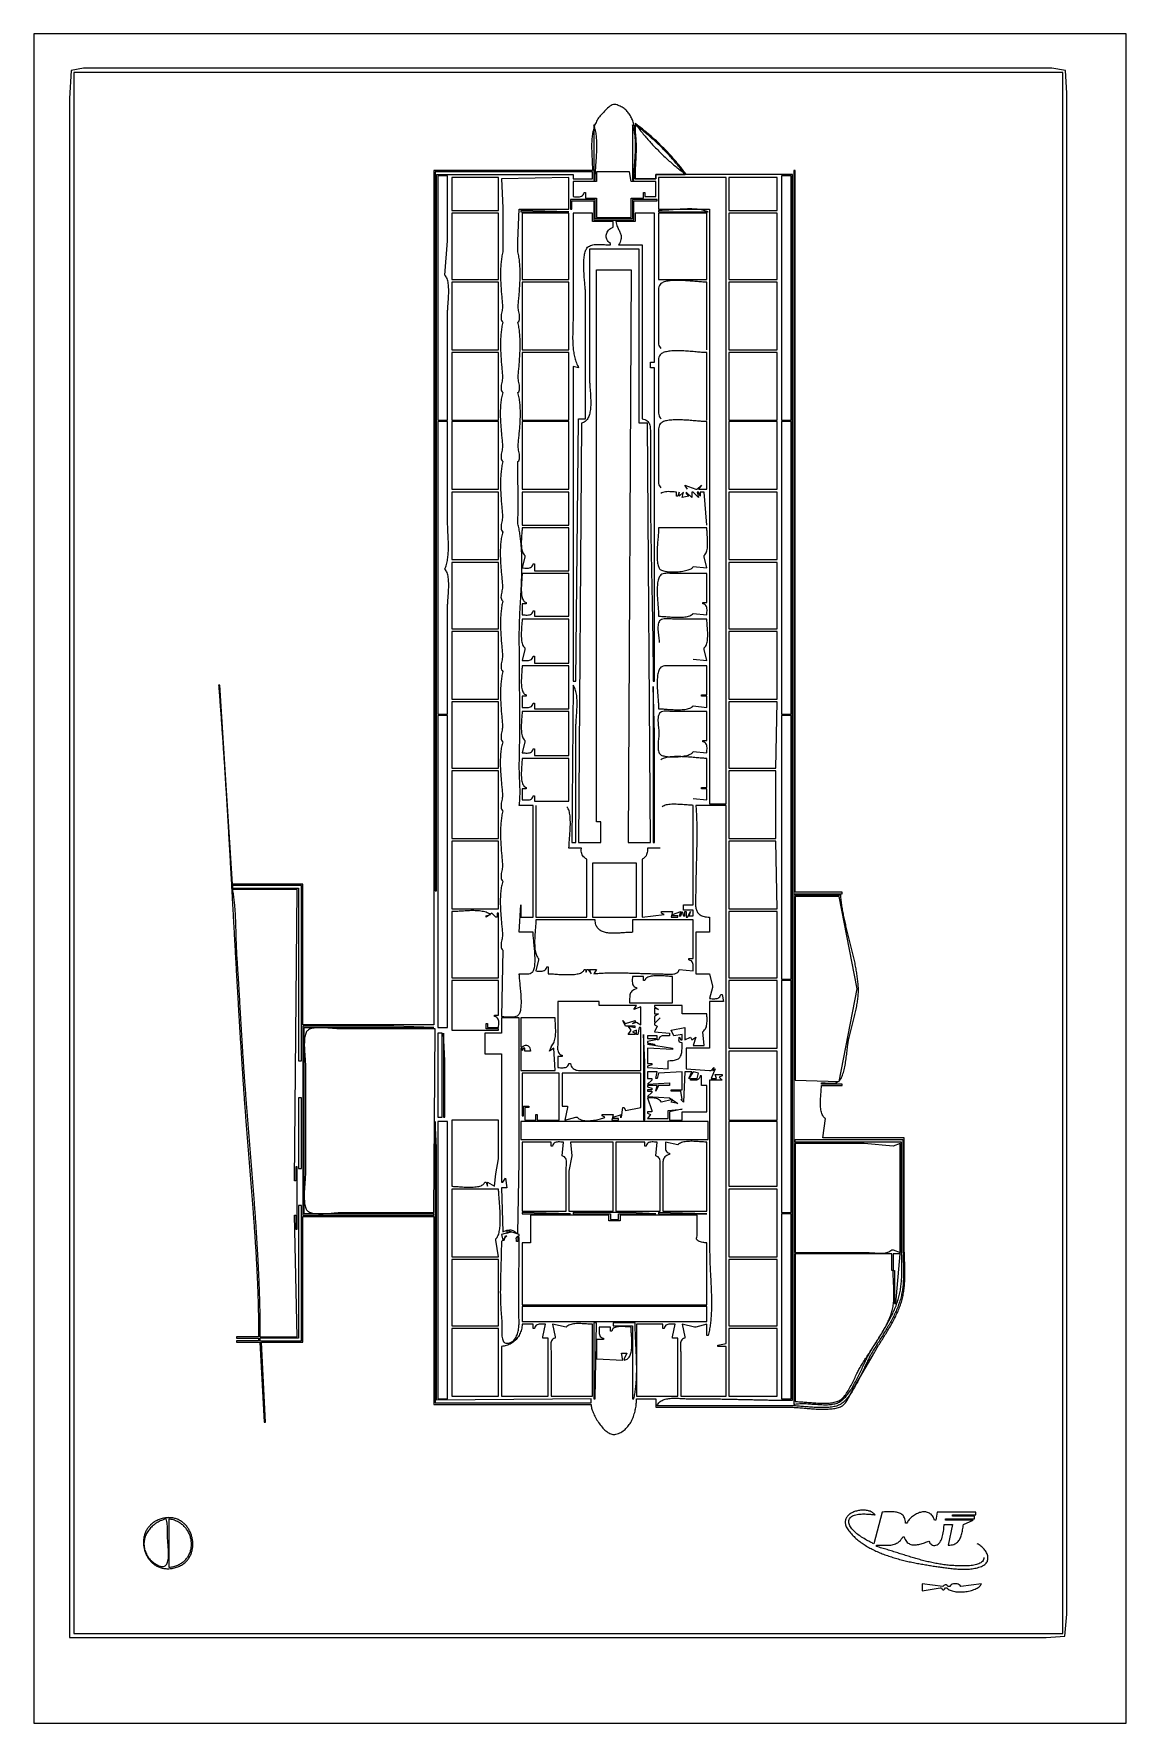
# Model space of a CAD drawing. Header units: metres. Extents: x 0 to 792, y 0 to 1224.
import ezdxf

# ---------------------------------------------------------------- set-up
doc = ezdxf.new("R2010")
doc.units = ezdxf.units.M

msp = doc.modelspace()

# ---------------------------------------------------------------- linework, layer by layer
for points in [[(0, 1224), (0, 0), (792, 0), (792, 1224), (0, 1224)], [(26, 62), (561, 62), (699, 62), (734, 62), (747.3966, 63.0278), (749, 79), (749, 125), (749, 315), (749, 969), (749, 1138), (749, 1181), (747.9722, 1197.3966), (738, 1199), (709, 1199), (593, 1199), (166, 1199), (62, 1199), (36, 1199), (27.0278, 1197.3966), (26, 1177), (26, 1121), (26, 904), (26, 62)], [(29, 1196), (29, 65), (746, 65), (746, 1196), (29, 1196)], [(422, 1172.6542), (421.1064, 1172.7712), (420.2206, 1172.692), (419.3461, 1172.4415), (418.4865, 1172.0446), (417.6451, 1171.5263), (416.8257, 1170.9116), (416.0318, 1170.2252), (415.2668, 1169.4922), (414.5343, 1168.7375), (413.838, 1167.9859), (413.1812, 1167.2626), (412.5676, 1166.5923), (412.0007, 1166), (411.318, 1165.2848), (410.6759, 1164.5533), (410.0733, 1163.8058), (409.509, 1163.043), (408.9818, 1162.2653), (408.4906, 1161.4733), (408.0342, 1160.6675), (407.6115, 1159.8485), (407.2212, 1159.0166), (406.8622, 1158.1726), (406.5334, 1157.3168), (406.2336, 1156.4499), (405.9616, 1155.5723), (405.7163, 1154.6846), (405.4965, 1153.7873), (405.3011, 1152.8809), (405.1288, 1151.9659), (404.9786, 1151.0429), (404.8492, 1150.1124), (404.7395, 1149.1749), (404.6484, 1148.2309), (404.5746, 1147.281), (404.517, 1146.3257), (404.4745, 1145.3655), (404.4459, 1144.4009), (404.43, 1143.4325), (404.4257, 1142.4608), (404.4317, 1141.4863), (404.447, 1140.5095), (404.4704, 1139.531), (404.5007, 1138.5512), (404.5367, 1137.5707), (404.5774, 1136.5901), (404.6214, 1135.6099), (404.6677, 1134.6305), (404.7152, 1133.6525), (404.7625, 1132.6764), (404.8087, 1131.7028), (404.8525, 1130.7321), (404.8927, 1129.7649), (404.9282, 1128.8018), (404.9578, 1127.8432), (404.9805, 1126.8897), (404.9949, 1125.9418), (405, 1125)], [(585.6103, 229.6033), (586.3873, 230.0473), (587.1139, 230.6151), (587.7939, 231.2891), (588.431, 232.0517), (589.0289, 232.8853), (589.5914, 233.7724), (590.1221, 234.6953), (590.6249, 235.6364), (591.1034, 236.5782), (591.5613, 237.503), (592.0025, 238.3933), (592.4306, 239.2315), (592.8495, 240), (608.4213, 267), (608.91, 267.8465), (609.4063, 268.6941), (609.9094, 269.543), (610.4188, 270.3931), (610.9338, 271.2445), (611.4539, 272.0973), (611.9785, 272.9515), (612.5071, 273.8072), (613.0389, 274.6644), (613.5736, 275.5231), (614.1104, 276.3836), (614.6487, 277.2457), (615.1882, 278.1095), (615.728, 278.9752), (616.2677, 279.8427), (616.8067, 280.7121), (617.3444, 281.5834), (617.8801, 282.4568), (618.4135, 283.3323), (618.9437, 284.2099), (619.4704, 285.0896), (619.9928, 285.9716), (620.5104, 286.8559), (621.0227, 287.7426), (621.529, 288.6316), (622.0288, 289.5231), (622.5214, 290.4171), (623.0064, 291.3136), (623.4831, 292.2128), (623.9509, 293.1146), (624.4093, 294.0192), (624.8577, 294.9266), (625.2955, 295.8368), (625.7221, 296.7498), (626.1369, 297.6658), (626.5394, 298.5849), (626.929, 299.5069), (627.3051, 300.4321), (627.6671, 301.3605), (628.0144, 302.292), (628.3465, 303.2268), (628.6627, 304.165), (628.9626, 305.1065), (629.2455, 306.0515), (629.5108, 307), (629.7543, 307.9421), (629.9791, 308.8916), (630.1858, 309.8482), (630.3751, 310.8115), (630.5475, 311.781), (630.7038, 312.7566), (630.8446, 313.7378), (630.9705, 314.7244), (631.0822, 315.7159), (631.1803, 316.712), (631.2655, 317.7123), (631.3384, 318.7166), (631.3996, 319.7245), (631.4499, 320.7356), (631.4897, 321.7496), (631.5199, 322.7662), (631.541, 323.7849), (631.5536, 324.8056), (631.5585, 325.8277), (631.5562, 326.851), (631.5474, 327.8751), (631.5328, 328.8997), (631.513, 329.9244), (631.4886, 330.949), (631.4603, 331.9729), (631.4287, 332.996), (631.3945, 334.0178), (631.3583, 335.0381), (631.3207, 336.0564), (631.2825, 337.0724), (631.2442, 338.0858), (631.2065, 339.0963), (631.17, 340.1034), (631.1354, 341.1069), (631.1033, 342.1064), (631.0744, 343.1015), (631.0493, 344.092), (631.0287, 345.0774), (631.0132, 346.0574), (631.0034, 347.0317), (631, 348), (631, 424), (572, 424), (574, 438), (573.4015, 438.4518), (572.8686, 438.9835), (572.398, 439.5897), (571.9862, 440.2646), (571.63, 441.0029), (571.3259, 441.7988), (571.0705, 442.6469), (570.8605, 443.5416), (570.6924, 444.4773), (570.563, 445.4485), (570.4689, 446.4496), (570.4066, 447.475), (570.3728, 448.5193), (570.3641, 449.5768), (570.3771, 450.6419), (570.4085, 451.7092), (570.4549, 452.7731), (570.5129, 453.828), (570.5791, 454.8683), (570.6501, 455.8885), (570.7227, 456.883), (570.7933, 457.8463), (570.8587, 458.7729), (570.9154, 459.657), (570.9601, 460.4933), (570.9894, 461.2761), (571, 462), (586, 462), (586, 463), (571, 463), (571, 464), (571.8335, 463.9815), (572.7471, 463.9342), (573.7245, 463.8704), (574.7493, 463.8024), (575.8052, 463.7425), (576.8758, 463.7029), (577.9448, 463.696), (578.996, 463.7339), (580.0128, 463.8291), (580.9791, 463.9938), (581.8785, 464.2403), (582.6946, 464.5808), (583.4112, 465.0277), (583.9046, 465.4572), (584.3703, 465.9683), (584.8091, 466.5562), (585.2221, 467.216), (585.6106, 467.943), (585.9755, 468.7323), (586.3179, 469.5792), (586.6389, 470.4787), (586.9396, 471.426), (587.2211, 472.4165), (587.4844, 473.4451), (587.7307, 474.5072), (587.961, 475.5979), (588.1765, 476.7124), (588.3781, 477.8458), (588.567, 478.9934), (588.7443, 480.1503), (588.911, 481.3118), (589.0682, 482.4729), (589.217, 483.629), (589.3585, 484.7751), (589.4938, 485.9064), (589.624, 487.0182), (589.7501, 488.1056), (589.8732, 489.1638), (589.9944, 490.1879), (590.1149, 491.1733), (590.2356, 492.1149), (590.3576, 493.0082), (590.4821, 493.8481), (590.6101, 494.6299), (590.7427, 495.3488), (590.8811, 496), (591.0903, 496.8951), (591.3085, 497.8018), (591.5348, 498.7193), (591.7684, 499.6471), (592.0083, 500.5846), (592.2538, 501.5311), (592.5039, 502.4861), (592.7577, 503.4489), (593.0145, 504.419), (593.2732, 505.3958), (593.5331, 506.3786), (593.7933, 507.3668), (594.0529, 508.3599), (594.3109, 509.3572), (594.5667, 510.3582), (594.8192, 511.3622), (595.0676, 512.3686), (595.311, 513.3769), (595.5486, 514.3864), (595.7794, 515.3966), (596.0027, 516.4067), (596.2175, 517.4163), (596.4229, 518.4247), (596.6182, 519.4314), (596.8023, 520.4356), (596.9745, 521.4369), (597.1339, 522.4346), (597.2795, 523.428), (597.4106, 524.4167), (597.5262, 525.4), (597.6255, 526.3773), (597.7076, 527.348), (597.7716, 528.3115), (597.8167, 529.2672), (597.842, 530.2145), (597.8465, 531.1528), (597.8295, 532.0815), (597.7901, 533), (597.7301, 533.9798), (597.6597, 534.9589), (597.5792, 535.9372), (597.4889, 536.9148), (597.3892, 537.8917), (597.2803, 538.868), (597.1624, 539.8435), (597.036, 540.8185), (596.9013, 541.7928), (596.7587, 542.7666), (596.6083, 543.7398), (596.4505, 544.7125), (596.2857, 545.6846), (596.1141, 546.6563), (595.9359, 547.6275), (595.7516, 548.5982), (595.5615, 549.5685), (595.3657, 550.5384), (595.1646, 551.5079), (594.9586, 552.4771), (594.7478, 553.4459), (594.5327, 554.4144), (594.3135, 555.3827), (594.0905, 556.3506), (593.864, 557.3184), (593.6343, 558.2859), (593.4017, 559.2531), (593.1666, 560.2203), (592.9292, 561.1872), (592.6897, 562.1541), (592.4486, 563.1208), (592.2061, 564.0874), (591.9625, 565.054), (591.7182, 566.0206), (591.4733, 566.9871), (591.2283, 567.9536), (590.9833, 568.9201), (590.7388, 569.8867), (590.495, 570.8534), (590.2522, 571.8202), (590.0107, 572.7871), (589.7708, 573.7541), (589.5329, 574.7213), (589.2971, 575.6887), (589.0639, 576.6563), (588.8335, 577.6241), (588.6061, 578.5922), (588.3822, 579.5605), (588.1621, 580.5292), (587.9459, 581.4981), (587.734, 582.4675), (587.5268, 583.4371), (587.3244, 584.4072), (587.1273, 585.3777), (586.9357, 586.3486), (586.7499, 587.32), (586.5702, 588.2919), (586.397, 589.2642), (586.2304, 590.2371), (586.0708, 591.2106), (585.9186, 592.1846), (585.774, 593.1592), (585.6373, 594.1344), (585.5088, 595.1103), (585.3888, 596.0868), (585.2776, 597.064), (585.1755, 598.0419), (585.0829, 599.0206), (585, 600), (552, 600), (552, 601), (586, 601), (586, 602), (552, 602), (552, 1125), (551, 1125), (551, 231), (551.7984, 231.1694), (552.6262, 231.3066), (553.4817, 231.4137), (554.3627, 231.493), (555.2675, 231.5469), (556.194, 231.5775), (557.1405, 231.5872), (558.1049, 231.5783), (559.0854, 231.553), (560.0799, 231.5136), (561.0867, 231.4625), (562.1038, 231.4018), (563.1293, 231.3339), (564.1613, 231.2611), (565.1978, 231.1856), (566.2369, 231.1097), (567.2768, 231.0357), (568.3154, 230.9659), (569.3509, 230.9026), (570.3814, 230.848), (571.405, 230.8045), (572.4197, 230.7742), (573.4236, 230.7596), (574.4148, 230.7629), (575.3913, 230.7863), (576.3514, 230.8322), (577.293, 230.9028), (578.2142, 231.0004), (579.1132, 231.1273), (579.988, 231.2858), (580.8366, 231.4781), (581.6572, 231.7066), (582.4479, 231.9735), (583.2067, 232.2811), (583.9317, 232.6318), (584.6211, 233.0277), (585.2637, 233.4558), (585.899, 233.9311), (586.5271, 234.4514), (587.148, 235.0148), (587.7618, 235.619), (588.3684, 236.2622), (588.968, 236.9422), (589.5606, 237.657), (590.1462, 238.4045), (590.7249, 239.1827), (591.2967, 239.9896), (591.8617, 240.823), (592.4199, 241.6809), (592.9713, 242.5613), (593.5161, 243.4621), (594.0541, 244.3813), (594.5856, 245.3168), (595.1105, 246.2665), (595.6288, 247.2285), (596.1407, 248.2006), (596.6461, 249.1808), (597.1451, 250.167), (597.6378, 251.1573), (598.1242, 252.1495), (598.6043, 253.1415), (599.0781, 254.1314), (599.5459, 255.1171), (600.0074, 256.0965), (600.4629, 257.0676), (600.9124, 258.0283), (601.3558, 258.9766), (601.7933, 259.9103), (602.2249, 260.8276), (602.6506, 261.7263), (603.0704, 262.6043), (603.4845, 263.4596), (603.8929, 264.2902), (604.2956, 265.0939), (604.6926, 265.8689), (605.084, 266.6129), (605.4699, 267.3239), (605.8503, 268), (606.3412, 268.8493), (606.8392, 269.6995), (607.3437, 270.5507), (607.854, 271.4029), (608.3697, 272.2561), (608.8901, 273.1105), (609.4148, 273.9662), (609.9431, 274.8231), (610.4746, 275.6814), (611.0086, 276.5411), (611.5446, 277.4022), (612.0821, 278.2649), (612.6204, 279.1293), (613.1591, 279.9953), (613.6975, 280.8631), (614.2352, 281.7327), (614.7715, 282.6042), (615.3059, 283.4776), (615.8379, 284.3531), (616.3668, 285.2306), (616.8922, 286.1104), (617.4135, 286.9923), (617.9301, 287.8765), (618.4415, 288.7631), (618.947, 289.6521), (619.4462, 290.5436), (619.9386, 291.4376), (620.4234, 292.3343), (620.9003, 293.2337), (621.3685, 294.1358), (621.8277, 295.0408), (622.2771, 295.9486), (622.7163, 296.8594), (623.1447, 297.7733), (623.5618, 298.6902), (623.9669, 299.6103), (624.3596, 300.5336), (624.7392, 301.4603), (625.1053, 302.3902), (625.4572, 303.3237), (625.7944, 304.2606), (626.1164, 305.2011), (626.4226, 306.1452), (626.7124, 307.093), (626.9852, 308.0445), (627.2407, 309), (627.4779, 309.9582), (627.698, 310.9217), (627.9016, 311.8901), (628.0891, 312.8632), (628.2612, 313.8407), (628.4184, 314.8224), (628.5614, 315.8081), (628.6906, 316.7976), (628.8066, 317.7905), (628.9101, 318.7867), (629.0016, 319.786), (629.0817, 320.788), (629.1508, 321.7926), (629.2097, 322.7996), (629.2589, 323.8086), (629.2989, 324.8195), (629.3304, 325.8319), (629.3539, 326.8458), (629.3699, 327.8608), (629.379, 328.8767), (629.3819, 329.8932), (629.3791, 330.9102), (629.3711, 331.9274), (629.3586, 332.9445), (629.342, 333.9614), (629.322, 334.9777), (629.2992, 335.9933), (629.2741, 337.0079), (629.2473, 338.0213), (629.2193, 339.0332), (629.1908, 340.0434), (629.1622, 341.0516), (629.1343, 342.0577), (629.1075, 343.0614), (629.0824, 344.0625), (629.0596, 345.0606), (629.0396, 346.0557), (629.0231, 347.0474), (629.0106, 348.0355), (629.0027, 349.0197), (629, 350), (629, 421), (552, 421), (552, 423), (630, 423), (630, 348), (630.0034, 347.0302), (630.0132, 346.0545), (630.0289, 345.0731), (630.0495, 344.0865), (630.0746, 343.0949), (630.1035, 342.0988), (630.1354, 341.0984), (630.1696, 340.0941), (630.2057, 339.0863), (630.2427, 338.0753), (630.2802, 337.0614), (630.3173, 336.0451), (630.3535, 335.0266), (630.388, 334.0064), (630.4202, 332.9847), (630.4495, 331.9619), (630.4751, 330.9384), (630.4963, 329.9145), (630.5126, 328.8906), (630.5232, 327.867), (630.5275, 326.8441), (630.5247, 325.8221), (630.5143, 324.8016), (630.4955, 323.7827), (630.4677, 322.7659), (630.4302, 321.7516), (630.3824, 320.74), (630.3234, 319.7315), (630.2528, 318.7264), (630.1698, 317.7252), (630.0737, 316.7282), (629.9639, 315.7357), (629.8397, 314.748), (629.7005, 313.7655), (629.5455, 312.7886), (629.374, 311.8177), (629.1855, 310.853), (628.9792, 309.8949), (628.7546, 308.9438), (628.5108, 308), (628.2449, 307.0493), (627.9617, 306.1021), (627.6615, 305.1582), (627.3451, 304.2177), (627.0129, 303.2804), (626.6655, 302.3463), (626.3036, 301.4153), (625.9276, 300.4875), (625.5381, 299.5627), (625.1357, 298.6408), (624.721, 297.7219), (624.2945, 296.8059), (623.8568, 295.8928), (623.4085, 294.9824), (622.9501, 294.0747), (622.4823, 293.1697), (622.0055, 292.2673), (621.5203, 291.3675), (621.0274, 290.4702), (620.5272, 289.5753), (620.0204, 288.6829), (619.5075, 287.7928), (618.9891, 286.9051), (618.4657, 286.0195), (617.938, 285.1362), (617.4064, 284.255), (616.8716, 283.3759), (616.3342, 282.4988), (615.7946, 281.6238), (615.2534, 280.7506), (614.7113, 279.8794), (614.1688, 279.0099), (613.6265, 278.1423), (613.0849, 277.2763), (612.5446, 276.412), (612.0061, 275.5494), (611.4701, 274.6883), (610.9371, 273.8287), (610.4077, 272.9706), (609.8824, 272.1138), (609.3618, 271.2584), (608.8465, 270.4044), (608.3371, 269.5515), (607.834, 268.6999), (607.338, 267.8494), (606.8495, 267), (606.4753, 266.3315), (606.0942, 265.6264), (605.7063, 264.8869), (605.3116, 264.1149), (604.91, 263.3127), (604.5017, 262.4822), (604.0866, 261.6257), (603.6647, 260.7451), (603.2361, 259.8425), (602.8007, 258.9201), (602.3587, 257.9799), (601.91, 257.0241), (601.4546, 256.0547), (600.9926, 255.0738), (600.5239, 254.0835), (600.0487, 253.0859), (599.5668, 252.0831), (599.0784, 251.0772), (598.5834, 250.0702), (598.082, 249.0643), (597.574, 248.0615), (597.0595, 247.064), (596.5385, 246.0738), (596.0111, 245.093), (595.4773, 244.1237), (594.937, 243.168), (594.3904, 242.228), (593.8374, 241.3058), (593.278, 240.4034), (592.7123, 239.523), (592.1402, 238.6667), (591.5619, 237.8365), (590.9773, 237.0345), (590.3864, 236.2629), (589.7893, 235.5237), (589.186, 234.819), (588.5765, 234.1508), (587.9607, 233.5214), (587.3388, 232.9327), (586.7108, 232.3869), (586.0767, 231.8861), (585.4364, 231.4323), (584.7901, 231.0277), (584.1279, 230.6716), (583.4213, 230.3492), (582.6724, 230.0592), (581.8837, 229.8003), (581.0574, 229.5711), (580.1959, 229.3703), (579.3016, 229.1965), (578.3767, 229.0485), (577.4236, 228.9249), (576.4447, 228.8245), (575.4422, 228.7457), (574.4185, 228.6875), (573.3759, 228.6483), (572.3168, 228.6269), (571.2434, 228.622), (570.1582, 228.6322), (569.0635, 228.6562), (567.9615, 228.6927), (566.8547, 228.7403), (565.7453, 228.7978), (564.6357, 228.8637), (563.5282, 228.9369), (562.4252, 229.0159), (561.3289, 229.0994), (560.2418, 229.1861), (559.1661, 229.2746), (558.1042, 229.3637), (557.0584, 229.452), (556.0311, 229.5382), (555.0245, 229.621), (554.041, 229.699), (553.083, 229.7709), (552.1528, 229.8353), (551.2527, 229.8911), (550.385, 229.9367), (549.5521, 229.971), (548.7563, 229.9925), (548, 230), (452, 230), (452.2882, 230.7499), (452.6538, 231.4309), (453.0922, 232.0462), (453.599, 232.5987), (454.1696, 233.0916), (454.7996, 233.5279), (455.4844, 233.9107), (456.2195, 234.243), (457.0004, 234.5279), (457.8226, 234.7685), (458.6816, 234.9679), (459.5729, 235.129), (460.4919, 235.2551), (461.4343, 235.3491), (462.3954, 235.4141), (463.3708, 235.4532), (464.3559, 235.4694), (465.3463, 235.4658), (466.3374, 235.4455), (467.3248, 235.4116), (468.3039, 235.3671), (469.2702, 235.315), (470.2192, 235.2586), (471.1465, 235.2007), (472.0474, 235.1445), (472.9176, 235.093), (473.7524, 235.0494), (474.5474, 235.0166), (475.2981, 234.9978), (476, 234.9961), (476.9952, 235.0066), (477.9907, 235.0155), (478.9865, 235.0227), (479.9826, 235.0284), (480.979, 235.0325), (481.9756, 235.0352), (482.9725, 235.0364), (483.9696, 235.0361), (484.967, 235.0345), (485.9646, 235.0316), (486.9624, 235.0274), (487.9605, 235.0219), (488.9588, 235.0153), (489.9573, 235.0074), (490.956, 234.9985), (491.9549, 234.9885), (492.954, 234.9774), (493.9533, 234.9653), (494.9528, 234.9523), (495.9524, 234.9384), (496.9522, 234.9236), (497.9521, 234.908), (498.9522, 234.8916), (499.9525, 234.8745), (500.9529, 234.8567), (501.9534, 234.8382), (502.954, 234.8191), (503.9548, 234.7994), (504.9556, 234.7792), (505.9566, 234.7585), (506.9577, 234.7373), (507.9588, 234.7158), (508.9601, 234.6939), (509.9614, 234.6716), (510.9628, 234.6491), (511.9642, 234.6263), (512.9657, 234.6034), (513.9673, 234.5803), (514.9689, 234.557), (515.9705, 234.5338), (516.9722, 234.5104), (517.9739, 234.4871), (518.9756, 234.4639), (519.9773, 234.4407), (520.979, 234.4177), (521.9807, 234.3949), (522.9824, 234.3723), (523.9841, 234.3499), (524.9858, 234.3279), (525.9874, 234.3062), (526.989, 234.2849), (527.9906, 234.2641), (528.9921, 234.2437), (529.9935, 234.2238), (530.9949, 234.2045), (531.9962, 234.1858), (532.9974, 234.1678), (533.9986, 234.1504), (534.9996, 234.1338), (536.0006, 234.1179), (537.0014, 234.1028), (538.0022, 234.0886), (539.0028, 234.0753), (540.0033, 234.0629), (541.0037, 234.0515), (542.0039, 234.0411), (543.004, 234.0318), (544.0039, 234.0236), (545.0037, 234.0166), (546.0033, 234.0107), (547.0027, 234.0061), (548.002, 234.0027), (549.0011, 234.0006), (550, 234), (550, 1122), (451, 1122), (451, 1119), (436, 1119), (436.0037, 1119.6458), (436.0145, 1120.3141), (436.0319, 1121.004), (436.0552, 1121.7146), (436.0838, 1122.4452), (436.1173, 1123.1948), (436.155, 1123.9628), (436.1963, 1124.7481), (436.2408, 1125.55), (436.2877, 1126.3676), (436.3365, 1127.2002), (436.3868, 1128.0469), (436.4378, 1128.9067), (436.489, 1129.779), (436.5398, 1130.6629), (436.5897, 1131.5575), (436.6381, 1132.462), (436.6845, 1133.3756), (436.7281, 1134.2974), (436.7686, 1135.2265), (436.8052, 1136.1623), (436.8375, 1137.1038), (436.8648, 1138.0501), (436.8866, 1139.0005), (436.9022, 1139.9542), (436.9113, 1140.9102), (436.913, 1141.8678), (436.907, 1142.826), (436.8926, 1143.7842), (436.8692, 1144.7414), (436.8362, 1145.6968), (436.7932, 1146.6495), (436.7395, 1147.5988), (436.6745, 1148.5439), (436.5977, 1149.4837), (436.5085, 1150.4176), (436.4063, 1151.3447), (436.2905, 1152.2642), (436.1606, 1153.1752), (436.0161, 1154.0768), (435.8562, 1154.9684), (435.6805, 1155.8489), (435.4884, 1156.7176), (435.2793, 1157.5737), (435.0527, 1158.4163), (434.8079, 1159.2445), (434.5443, 1160.0576), (434.2615, 1160.8548), (433.9589, 1161.635), (433.6358, 1162.3977), (433.2917, 1163.1418), (432.926, 1163.8666), (432.5382, 1164.5712), (432.1276, 1165.2548), (431.6938, 1165.9165), (431.236, 1166.5556), (430.7538, 1167.1712), (430.2466, 1167.7625), (429.7139, 1168.3285), (429.1549, 1168.8686), (428.5692, 1169.3817), (427.9562, 1169.8672), (427.3153, 1170.3242), (426.6459, 1170.7518), (425.9475, 1171.1493), (425.2195, 1171.5157), (424.4613, 1171.8502), (423.6724, 1172.152), (422.8521, 1172.4203), (422, 1172.6543)], [(406, 1158), (406, 1118), (407, 1118), (407.0059, 1118.8482), (407.023, 1119.7188), (407.0503, 1120.6106), (407.0869, 1121.5224), (407.1318, 1122.4528), (407.1839, 1123.4007), (407.2423, 1124.3648), (407.3061, 1125.3439), (407.3742, 1126.3368), (407.4457, 1127.3422), (407.5196, 1128.359), (407.5949, 1129.3857), (407.6706, 1130.4214), (407.7458, 1131.4646), (407.8195, 1132.5142), (407.8907, 1133.5689), (407.9585, 1134.6275), (408.0217, 1135.6888), (408.0796, 1136.7516), (408.131, 1137.8145), (408.1751, 1138.8764), (408.2108, 1139.9361), (408.2371, 1140.9922), (408.2532, 1142.0436), (408.2579, 1143.0891), (408.2504, 1144.1274), (408.2296, 1145.1572), (408.1946, 1146.1774), (408.1444, 1147.1867), (408.078, 1148.1839), (407.9945, 1149.1677), (407.8928, 1150.1369), (407.772, 1151.0903), (407.6311, 1152.0267), (407.4691, 1152.9447), (407.2851, 1153.8433), (407.078, 1154.721), (406.847, 1155.5768), (406.5909, 1156.4094), (406.3089, 1157.2175), (406, 1158)], [(434, 1158), (434, 1118), (435, 1118), (435.0059, 1118.8482), (435.023, 1119.7188), (435.0503, 1120.6106), (435.0869, 1121.5224), (435.1318, 1122.4528), (435.1839, 1123.4007), (435.2423, 1124.3648), (435.3061, 1125.3439), (435.3742, 1126.3368), (435.4457, 1127.3422), (435.5196, 1128.359), (435.5949, 1129.3857), (435.6706, 1130.4214), (435.7458, 1131.4646), (435.8195, 1132.5142), (435.8907, 1133.5689), (435.9585, 1134.6275), (436.0217, 1135.6888), (436.0796, 1136.7516), (436.131, 1137.8145), (436.1751, 1138.8764), (436.2108, 1139.9361), (436.2371, 1140.9922), (436.2532, 1142.0436), (436.2579, 1143.0891), (436.2504, 1144.1274), (436.2296, 1145.1572), (436.1946, 1146.1774), (436.1444, 1147.1867), (436.078, 1148.1839), (435.9945, 1149.1677), (435.8928, 1150.1369), (435.772, 1151.0903), (435.6311, 1152.0267), (435.4691, 1152.9447), (435.2851, 1153.8433), (435.078, 1154.721), (434.847, 1155.5768), (434.5909, 1156.4094), (434.3089, 1157.2175), (434, 1158)], [(436, 1159), (436.5293, 1158.2554), (437.0717, 1157.5063), (437.6267, 1156.753), (438.194, 1155.9959), (438.7733, 1155.2352), (439.3641, 1154.4714), (439.9662, 1153.7048), (440.5792, 1152.9358), (441.2027, 1152.1646), (441.8364, 1151.3917), (442.4799, 1150.6174), (443.1329, 1149.8421), (443.795, 1149.0661), (444.4659, 1148.2897), (445.1453, 1147.5133), (445.8327, 1146.7373), (446.5279, 1145.962), (447.2304, 1145.1878), (447.9399, 1144.4149), (448.6562, 1143.6439), (449.3787, 1142.8749), (450.1073, 1142.1084), (450.8414, 1141.3447), (451.5808, 1140.5842), (452.3252, 1139.8272), (453.0741, 1139.0741), (453.8272, 1138.3252), (454.5842, 1137.5808), (455.3447, 1136.8414), (456.1084, 1136.1073), (456.8749, 1135.3787), (457.6439, 1134.6562), (458.4149, 1133.94), (459.1878, 1133.2304), (459.962, 1132.5279), (460.7373, 1131.8327), (461.5133, 1131.1453), (462.2897, 1130.466), (463.0661, 1129.795), (463.8421, 1129.1329), (464.6175, 1128.4799), (465.3918, 1127.8364), (466.1646, 1127.2027), (466.9358, 1126.5792), (467.7048, 1125.9662), (468.4714, 1125.3642), (469.2352, 1124.7733), (469.9959, 1124.1941), (470.753, 1123.6268), (471.5063, 1123.0717), (472.2554, 1122.5293), (473, 1122), (472.4706, 1122.7445), (471.9282, 1123.4936), (471.3732, 1124.2469), (470.8059, 1125.004), (470.2266, 1125.7647), (469.6358, 1126.5285), (469.0337, 1127.2951), (468.4207, 1128.0641), (467.7972, 1128.8353), (467.1635, 1129.6082), (466.52, 1130.3825), (465.867, 1131.1578), (465.2049, 1131.9339), (464.5339, 1132.7102), (463.8546, 1133.4866), (463.1672, 1134.2626), (462.472, 1135.0379), (461.7695, 1135.8122), (461.0599, 1136.585), (460.3437, 1137.3561), (459.6211, 1138.125), (458.8926, 1138.8915), (458.1585, 1139.6552), (457.419, 1140.4157), (456.6747, 1141.1727), (455.9258, 1141.9259), (455.1726, 1142.6748), (454.4156, 1143.4191), (453.6551, 1144.1585), (452.8914, 1144.8927), (452.1249, 1145.6212), (451.356, 1146.3438), (450.5849, 1147.06), (449.8121, 1147.7695), (449.0378, 1148.4721), (448.2625, 1149.1672), (447.4865, 1149.8546), (446.7101, 1150.534), (445.9338, 1151.2049), (445.1577, 1151.867), (444.3824, 1152.52), (443.6081, 1153.1635), (442.8352, 1153.7972), (442.0641, 1154.4207), (441.295, 1155.0337), (440.5284, 1155.6358), (439.7646, 1156.2266), (439.004, 1156.8059), (438.2468, 1157.3732), (437.4936, 1157.9282), (436.7445, 1158.4706), (436, 1159)], [(436, 1158), (436, 1119), (451, 1119), (451, 1122), (472, 1122), (471.4737, 1122.74), (470.9344, 1123.4844), (470.3825, 1124.233), (469.8183, 1124.9853), (469.2422, 1125.741), (468.6545, 1126.4997), (468.0556, 1127.2611), (467.4457, 1128.0249), (466.8254, 1128.7905), (466.195, 1129.5578), (465.5547, 1130.3263), (464.905, 1131.0958), (464.2462, 1131.8657), (463.5787, 1132.6358), (462.9028, 1133.4058), (462.2188, 1134.1752), (461.5273, 1134.9437), (460.8284, 1135.711), (460.1226, 1136.4767), (459.4101, 1137.2404), (458.6915, 1138.0018), (457.9669, 1138.7606), (457.2369, 1139.5163), (456.5017, 1140.2686), (455.7616, 1141.0172), (455.0171, 1141.7617), (454.2686, 1142.5017), (453.5162, 1143.2369), (452.7605, 1143.967), (452.0018, 1144.6915), (451.2404, 1145.4102), (450.4767, 1146.1226), (449.711, 1146.8284), (448.9437, 1147.5273), (448.1752, 1148.2189), (447.4058, 1148.9028), (446.6358, 1149.5787), (445.8657, 1150.2462), (445.0957, 1150.905), (444.3263, 1151.5547), (443.5578, 1152.195), (442.7905, 1152.8254), (442.0248, 1153.4458), (441.2611, 1154.0556), (440.4997, 1154.6545), (439.741, 1155.2422), (438.9853, 1155.8183), (438.233, 1156.3825), (437.4844, 1156.9344), (436.74, 1157.4737), (436, 1158)], [(405, 1125), (290, 1125), (290, 506), (195, 506), (195, 608), (144, 608), (139.0895, 687), (135, 752), (134, 752), (134.0786, 751.0013), (134.157, 750.0026), (134.2351, 749.0039), (134.313, 748.0051), (134.3906, 747.0064), (134.4679, 746.0076), (134.5449, 745.0088), (134.6217, 744.01), (134.6982, 743.0111), (134.7744, 742.0123), (134.8504, 741.0134), (134.9261, 740.0145), (135.0016, 739.0155), (135.0768, 738.0166), (135.1517, 737.0176), (135.2264, 736.0186), (135.3008, 735.0196), (135.375, 734.0206), (135.449, 733.0216), (135.5227, 732.0225), (135.5961, 731.0234), (135.6693, 730.0243), (135.7423, 729.0252), (135.815, 728.026), (135.8875, 727.0269), (135.9597, 726.0277), (136.0317, 725.0285), (136.1035, 724.0293), (136.175, 723.03), (136.2463, 722.0308), (136.3174, 721.0315), (136.3883, 720.0322), (136.4589, 719.0329), (136.5293, 718.0336), (136.5995, 717.0342), (136.6694, 716.0349), (136.7392, 715.0355), (136.8087, 714.0361), (136.878, 713.0367), (136.9471, 712.0373), (137.016, 711.0378), (137.0847, 710.0383), (137.1531, 709.0389), (137.2214, 708.0394), (137.2894, 707.0399), (137.3573, 706.0403), (137.4249, 705.0408), (137.4924, 704.0412), (137.5596, 703.0416), (137.6267, 702.0421), (137.6935, 701.0425), (137.7602, 700.0428), (137.8266, 699.0432), (137.8929, 698.0435), (137.959, 697.0439), (138.0249, 696.0442), (138.0906, 695.0445), (138.1561, 694.0448), (138.2215, 693.0451), (138.2866, 692.0453), (138.3516, 691.0456), (138.4164, 690.0458), (138.4811, 689.046), (138.5455, 688.0462), (138.6098, 687.0464), (138.6739, 686.0466), (138.7379, 685.0467), (138.8016, 684.0469), (138.8652, 683.047), (138.9287, 682.0472), (138.992, 681.0473), (139.0551, 680.0474), (139.1181, 679.0475), (139.1809, 678.0475), (139.2435, 677.0476), (139.306, 676.0476), (139.3684, 675.0477), (139.4306, 674.0477), (139.4926, 673.0477), (139.5545, 672.0477), (139.6162, 671.0477), (139.6779, 670.0477), (139.7393, 669.0477), (139.8006, 668.0476), (139.8618, 667.0476), (139.9229, 666.0475), (139.9838, 665.0474), (140.0446, 664.0473), (140.1052, 663.0472), (140.1657, 662.0471), (140.2261, 661.047), (140.2863, 660.0469), (140.3465, 659.0468), (140.4065, 658.0466), (140.4664, 657.0464), (140.5261, 656.0463), (140.5858, 655.0461), (140.6453, 654.0459), (140.7047, 653.0457), (140.764, 652.0455), (140.8232, 651.0453), (140.8822, 650.0451), (140.9412, 649.0449), (141.0001, 648.0446), (141.0588, 647.0444), (141.1175, 646.0441), (141.176, 645.0439), (141.2344, 644.0436), (141.2928, 643.0433), (141.351, 642.043), (141.4092, 641.0428), (141.4672, 640.0425), (141.5252, 639.0421), (141.583, 638.0418), (141.6408, 637.0415), (141.6985, 636.0412), (141.7561, 635.0409), (141.8136, 634.0405), (141.8711, 633.0402), (141.9284, 632.0398), (141.9857, 631.0395), (142.0429, 630.0391), (142.1, 629.0387), (142.1571, 628.0383), (142.2141, 627.038), (142.271, 626.0376), (142.3278, 625.0372), (142.3846, 624.0368), (142.4413, 623.0364), (142.4979, 622.036), (142.5545, 621.0355), (142.611, 620.0351), (142.6674, 619.0347), (142.7238, 618.0343), (142.7802, 617.0338), (142.8365, 616.0334), (142.8927, 615.033), (142.9489, 614.0325), (143.005, 613.0321), (143.0611, 612.0316), (143.1171, 611.0312), (143.1731, 610.0307), (143.2291, 609.0302), (143.285, 608.0298), (143.3408, 607.0293), (143.3967, 606.0288), (143.4525, 605.0284), (143.5082, 604.0279), (143.564, 603.0274), (143.6197, 602.0269), (143.6753, 601.0264), (143.731, 600.026), (143.7866, 599.0255), (143.8422, 598.025), (143.8977, 597.0245), (143.9533, 596.024), (144.0088, 595.0235), (144.0643, 594.023), (144.1198, 593.0225), (144.1753, 592.022), (144.2307, 591.0215), (144.2862, 590.021), (144.3416, 589.0205), (144.397, 588.02), (144.4525, 587.0195), (144.5079, 586.019), (144.5633, 585.0185), (144.6187, 584.018), (144.6742, 583.0175), (144.7296, 582.017), (144.785, 581.0165), (144.8404, 580.016), (144.8959, 579.0155), (144.9513, 578.015), (145.0068, 577.0145), (145.0622, 576.014), (145.1177, 575.0135), (145.1732, 574.013), (145.2287, 573.0125), (145.2843, 572.0121), (145.3398, 571.0116), (145.3954, 570.0111), (145.451, 569.0106), (145.5066, 568.0101), (145.5622, 567.0096), (145.6179, 566.0092), (145.6736, 565.0087), (145.7294, 564.0082), (145.7851, 563.0077), (145.841, 562.0073), (145.8968, 561.0068), (145.9527, 560.0064), (146.0086, 559.0059), (146.0646, 558.0054), (146.1206, 557.005), (146.1766, 556.0045), (146.2327, 555.0041), (146.2889, 554.0037), (146.3451, 553.0032), (146.4014, 552.0028), (146.4577, 551.0024), (146.514, 550.002), (146.5704, 549.0015), (146.6269, 548.0011), (146.6834, 547.0007), (146.74, 546.0003), (146.7967, 544.9999), (146.8534, 543.9995), (146.9102, 542.9992), (146.9671, 541.9988), (147.024, 540.9984), (147.081, 539.998), (147.1381, 538.9977), (147.1953, 537.9973), (147.2525, 536.997), (147.3098, 535.9966), (147.3672, 534.9963), (147.4247, 533.996), (147.4822, 532.9956), (147.5398, 531.9953), (147.5976, 530.995), (147.6554, 529.9947), (147.7133, 528.9944), (147.7713, 527.9941), (147.8294, 526.9939), (147.8876, 525.9936), (147.9458, 524.9933), (148.0042, 523.9931), (148.0627, 522.9928), (148.1213, 521.9926), (148.18, 520.9923), (148.2388, 519.9921), (148.2976, 518.9919), (148.3567, 517.9917), (148.4158, 516.9915), (148.475, 515.9913), (148.5343, 514.9911), (148.5938, 513.991), (148.6534, 512.9908), (148.713, 511.9907), (148.7729, 510.9905), (148.8328, 509.9904), (148.8928, 508.9903), (148.953, 507.9902), (149.0133, 506.9901), (149.0738, 505.99), (149.1343, 504.9899), (149.195, 503.9898), (149.2558, 502.9898), (149.3168, 501.9897), (149.3779, 500.9897), (149.4391, 499.9897), (149.5005, 498.9897), (149.562, 497.9897), (149.6237, 496.9897), (149.6855, 495.9897), (149.7475, 494.9897), (149.8096, 493.9898), (149.8718, 492.9898), (149.9342, 491.9899), (149.9968, 490.99), (150.0595, 489.9901), (150.1224, 488.9902), (150.1854, 487.9903), (150.2486, 486.9904), (150.3119, 485.9906), (150.3754, 484.9907), (150.4391, 483.9909), (150.503, 482.9911), (150.567, 481.9913), (150.6311, 480.9915), (150.6955, 479.9917), (150.76, 478.992), (150.8247, 477.9922), (150.8896, 476.9925), (150.9547, 475.9928), (151.0199, 474.9931), (151.0853, 473.9934), (151.1509, 472.9937), (151.2167, 471.9941), (151.2827, 470.9944), (151.3488, 469.9948), (151.4152, 468.9952), (151.4817, 467.9956), (151.5484, 466.996), (151.6154, 465.9965), (151.6825, 464.9969), (151.7498, 463.9974), (151.8173, 462.9979), (151.8851, 461.9984), (151.953, 460.9989), (152.0211, 459.9994), (152.0895, 459), (152.1577, 458.0067), (152.2265, 457.0133), (152.2958, 456.0196), (152.3656, 455.0258), (152.4358, 454.0318), (152.5066, 453.0375), (152.5778, 452.0431), (152.6494, 451.0485), (152.7215, 450.0537), (152.794, 449.0588), (152.867, 448.0636), (152.9403, 447.0683), (153.0141, 446.0728), (153.0882, 445.0771), (153.1628, 444.0812), (153.2377, 443.0852), (153.3129, 442.089), (153.3886, 441.0926), (153.4645, 440.0961), (153.5408, 439.0994), (153.6174, 438.1026), (153.6944, 437.1055), (153.7716, 436.1084), (153.8491, 435.1111), (153.9269, 434.1136), (154.005, 433.116), (154.0833, 432.1182), (154.1619, 431.1203), (154.2407, 430.1222), (154.3198, 429.124), (154.3991, 428.1257), (154.4785, 427.1272), (154.5582, 426.1286), (154.6381, 425.1298), (154.7182, 424.131), (154.7984, 423.1319), (154.8788, 422.1328), (154.9593, 421.1336), (155.04, 420.1342), (155.1208, 419.1347), (155.2017, 418.1351), (155.2828, 417.1353), (155.3639, 416.1355), (155.4451, 415.1355), (155.5264, 414.1354), (155.6078, 413.1353), (155.6892, 412.135), (155.7707, 411.1346), (155.8522, 410.1341), (155.9338, 409.1335), (156.0154, 408.1328), (156.0969, 407.1321), (156.1785, 406.1312), (156.2601, 405.1302), (156.3416, 404.1292), (156.4231, 403.128), (156.5046, 402.1268), (156.586, 401.1255), (156.6674, 400.1241), (156.7487, 399.1227), (156.8299, 398.1211), (156.911, 397.1195), (156.992, 396.1178), (157.0729, 395.1161), (157.1536, 394.1143), (157.2343, 393.1124), (157.3148, 392.1104), (157.3951, 391.1084), (157.4753, 390.1063), (157.5553, 389.1042), (157.6351, 388.102), (157.7147, 387.0998), (157.7942, 386.0975), (157.8734, 385.0952), (157.9524, 384.0928), (158.0311, 383.0904), (158.1096, 382.0879), (158.1879, 381.0854), (158.2659, 380.0829), (158.3436, 379.0803), (158.4211, 378.0777), (158.4982, 377.075), (158.575, 376.0724), (158.6516, 375.0697), (158.7278, 374.0669), (158.8036, 373.0642), (158.8791, 372.0614), (158.9543, 371.0586), (159.0291, 370.0558), (159.1035, 369.053), (159.1776, 368.0502), (159.2512, 367.0473), (159.3245, 366.0445), (159.3973, 365.0416), (159.4697, 364.0387), (159.5417, 363.0359), (159.6132, 362.033), (159.6842, 361.0301), (159.7548, 360.0273), (159.825, 359.0244), (159.8946, 358.0216), (159.9637, 357.0188), (160.0324, 356.0159), (160.1005, 355.0131), (160.1681, 354.0103), (160.2351, 353.0076), (160.3017, 352.0048), (160.3676, 351.0021), (160.433, 349.9994), (160.4978, 348.9967), (160.562, 347.9941), (160.6256, 346.9915), (160.6887, 345.9889), (160.7511, 344.9864), (160.8128, 343.9839), (160.874, 342.9814), (160.9345, 341.979), (160.9943, 340.9766), (161.0535, 339.9743), (161.112, 338.972), (161.1697, 337.9698), (161.2269, 336.9676), (161.2832, 335.9655), (161.3389, 334.9634), (161.3939, 333.9614), (161.4481, 332.9595), (161.5015, 331.9576), (161.5542, 330.9558), (161.6062, 329.9541), (161.6573, 328.9524), (161.7077, 327.9508), (161.7573, 326.9493), (161.806, 325.9478), (161.854, 324.9464), (161.9011, 323.9451), (161.9473, 322.9439), (161.9928, 321.9428), (162.0373, 320.9418), (162.081, 319.9408), (162.1238, 318.94), (162.1658, 317.9392), (162.2068, 316.9385), (162.2469, 315.9379), (162.2861, 314.9375), (162.3244, 313.9371), (162.3617, 312.9368), (162.3981, 311.9367), (162.4335, 310.9366), (162.4679, 309.9367), (162.5014, 308.9368), (162.5338, 307.9371), (162.5653, 306.9375), (162.5958, 305.938), (162.6252, 304.9387), (162.6536, 303.9394), (162.681, 302.9403), (162.7073, 301.9413), (162.7326, 300.9425), (162.7568, 299.9437), (162.7799, 298.9451), (162.8019, 297.9467), (162.8228, 296.9483), (162.8426, 295.9502), (162.8613, 294.9521), (162.8788, 293.9542), (162.8952, 292.9565), (162.9105, 291.9589), (162.9246, 290.9614), (162.9375, 289.9641), (162.9492, 288.967), (162.9597, 287.97), (162.9691, 286.9731), (162.9772, 285.9765), (162.9841, 284.98), (162.9898, 283.9836), (162.9942, 282.9875), (162.9974, 281.9914), (162.9993, 280.9956), (163, 280), (147, 280), (147, 279), (163, 279), (163, 277), (147, 277), (147, 276), (164, 276), (167, 218), (168, 218), (165, 276), (195, 276), (195, 367), (290, 367), (290, 231), (404, 231), (404.0319, 230.4029), (404.113, 229.7548), (404.2416, 229.06), (404.4159, 228.3233), (404.634, 227.5491), (404.8942, 226.742), (405.1946, 225.9066), (405.5336, 225.0475), (405.9092, 224.1692), (406.3198, 223.2763), (406.7635, 222.3734), (407.2386, 221.465), (407.7432, 220.5557), (408.2756, 219.6501), (408.8339, 218.7527), (409.4165, 217.8682), (410.0214, 217.001), (410.647, 216.1558), (411.2914, 215.3371), (411.9528, 214.5495), (412.6295, 213.7975), (413.3196, 213.0858), (414.0214, 212.4188), (414.7331, 211.8012), (415.4528, 211.2376), (416.1789, 210.7324), (416.9095, 210.2904), (417.6428, 209.9159), (418.3771, 209.6137), (419.1105, 209.3882), (419.8413, 209.2441), (420.5677, 209.1859), (421.2878, 209.2182), (422, 209.3456), (422.9577, 209.6163), (423.8789, 209.9402), (424.7641, 210.3152), (425.6137, 210.739), (426.4284, 211.2092), (427.2085, 211.7238), (427.9545, 212.2803), (428.6669, 212.8767), (429.3463, 213.5106), (429.9931, 214.1798), (430.6077, 214.8821), (431.1907, 215.6152), (431.7426, 216.3769), (432.2638, 217.1649), (432.7549, 217.977), (433.2163, 218.8109), (433.6484, 219.6645), (434.0519, 220.5354), (434.4271, 221.4214), (434.7746, 222.3203), (435.0949, 223.2298), (435.3884, 224.1477), (435.6556, 225.0717), (435.897, 225.9997), (436.1132, 226.9293), (436.3045, 227.8583), (436.4714, 228.7845), (436.6146, 229.7056), (436.7344, 230.6193), (436.8313, 231.5236), (436.9058, 232.416), (436.9584, 233.2943), (436.9897, 234.1564), (437, 235), (451, 235), (451, 229), (547, 229), (547.8052, 228.9928), (548.6435, 228.9721), (549.513, 228.939), (550.4117, 228.8948), (551.3378, 228.8407), (552.2894, 228.7778), (553.2646, 228.7073), (554.2614, 228.6304), (555.2781, 228.5484), (556.3127, 228.4624), (557.3633, 228.3736), (558.428, 228.2832), (559.505, 228.1924), (560.5924, 228.1024), (561.6882, 228.0144), (562.7906, 227.9296), (563.8976, 227.8491), (565.0075, 227.7742), (566.1182, 227.7061), (567.228, 227.6459), (568.3349, 227.5949), (569.437, 227.5543), (570.5324, 227.5251), (571.6193, 227.5087), (572.6957, 227.5063), (573.7598, 227.519), (574.8097, 227.5479), (575.8435, 227.5944), (576.8592, 227.6597), (577.8551, 227.7448), (578.8291, 227.851), (579.7795, 227.9795), (580.7043, 228.1314), (581.6017, 228.3081), (582.4696, 228.5106), (583.3064, 228.7402), (584.11, 228.9981), (584.8786, 229.2854), (585.6103, 229.6034)], [(291, 1124), (291, 603), (292, 603), (292, 1122), (391, 1122), (391, 1119), (405, 1119), (405, 1124), (291, 1124)], [(293, 1121), (293, 944), (300, 944), (300, 1022), (300.0097, 1022.6857), (300.0373, 1023.4385), (300.0802, 1024.2529), (300.1356, 1025.1234), (300.201, 1026.0444), (300.2739, 1027.0105), (300.3515, 1028.0162), (300.4314, 1029.0559), (300.5108, 1030.1242), (300.5872, 1031.2155), (300.658, 1032.3243), (300.7205, 1033.4451), (300.7722, 1034.5725), (300.8105, 1035.7008), (300.8327, 1036.8246), (300.8363, 1037.9385), (300.8186, 1039.0367), (300.777, 1040.114), (300.709, 1041.1647), (300.6119, 1042.1833), (300.4832, 1043.1644), (300.3201, 1044.1024), (300.1202, 1044.9919), (299.8807, 1045.8272), (299.5992, 1046.603), (299.273, 1047.3137), (298.8994, 1047.9537), (298.4759, 1048.5176), (298, 1049), (300, 1074), (300, 1121), (293, 1121)], [(303, 1120), (303, 1096), (337, 1096), (337, 1120), (303, 1120)], [(339, 1119), (340, 1098), (339.9722, 1074.0046), (340, 1066), (339.7868, 1065.063), (339.591, 1064.1169), (339.4119, 1063.1619), (339.249, 1062.1987), (339.1019, 1061.2276), (338.9701, 1060.2493), (338.8529, 1059.264), (338.75, 1058.2725), (338.6607, 1057.275), (338.5847, 1056.2721), (338.5213, 1055.2643), (338.4702, 1054.2521), (338.4306, 1053.2359), (338.4023, 1052.2162), (338.3846, 1051.1935), (338.377, 1050.1683), (338.379, 1049.141), (338.3902, 1048.1122), (338.41, 1047.0824), (338.4379, 1046.0519), (338.4733, 1045.0213), (338.5159, 1043.9911), (338.565, 1042.9618), (338.6202, 1041.9337), (338.6809, 1040.9075), (338.7467, 1039.8836), (338.8171, 1038.8624), (338.8914, 1037.8445), (338.9693, 1036.8303), (339.0502, 1035.8204), (339.1335, 1034.8151), (339.2189, 1033.8151), (339.3057, 1032.8207), (339.3935, 1031.8324), (339.4818, 1030.8507), (339.5701, 1029.8762), (339.6577, 1028.9092), (339.7443, 1027.9503), (339.8294, 1027), (339.8528, 1026.1586), (339.7919, 1025.2725), (339.6674, 1024.3521), (339.4999, 1023.4082), (339.31, 1022.4512), (339.1184, 1021.4918), (338.9457, 1020.5406), (338.8125, 1019.6081), (338.7395, 1018.7049), (338.7474, 1017.8417), (338.8567, 1017.029), (339.0882, 1016.2774), (339.4624, 1015.5975), (340, 1015), (339.7868, 1014.063), (339.591, 1013.1169), (339.4119, 1012.1619), (339.249, 1011.1987), (339.1019, 1010.2277), (338.9701, 1009.2493), (338.8529, 1008.2641), (338.75, 1007.2725), (338.6607, 1006.275), (338.5847, 1005.2722), (338.5213, 1004.2644), (338.4702, 1003.2521), (338.4306, 1002.2359), (338.4023, 1001.2162), (338.3846, 1000.1936), (338.377, 999.1684), (338.379, 998.1411), (338.3902, 997.1123), (338.41, 996.0825), (338.4379, 995.052), (338.4733, 994.0214), (338.5159, 992.9912), (338.565, 991.9618), (338.6202, 990.9338), (338.6809, 989.9076), (338.7467, 988.8836), (338.8171, 987.8625), (338.8914, 986.8446), (338.9693, 985.8304), (339.0502, 984.8204), (339.1335, 983.8152), (339.2189, 982.8151), (339.3057, 981.8207), (339.3935, 980.8324), (339.4818, 979.8508), (339.5701, 978.8762), (339.6577, 977.9092), (339.7443, 976.9503), (339.8294, 976), (339.8528, 975.1586), (339.7919, 974.2724), (339.6674, 973.3521), (339.4999, 972.4081), (339.31, 971.4512), (339.1184, 970.4918), (338.9456, 969.5405), (338.8125, 968.6081), (338.7395, 967.7049), (338.7474, 966.8417), (338.8567, 966.029), (339.0881, 965.2774), (339.4623, 964.5975), (340, 964), (339.7479, 963.1014), (339.5179, 962.1878), (339.3091, 961.2598), (339.1209, 960.3183), (338.9526, 959.3641), (338.8034, 958.3979), (338.6726, 957.4207), (338.5595, 956.4331), (338.4633, 955.4361), (338.3834, 954.4303), (338.3191, 953.4166), (338.2696, 952.3959), (338.2341, 951.3689), (338.2121, 950.3363), (338.2027, 949.2991), (338.2052, 948.258), (338.219, 947.2139), (338.2433, 946.1675), (338.2774, 945.1196), (338.3206, 944.071), (338.3721, 943.0226), (338.4312, 941.9751), (338.4972, 940.9294), (338.5695, 939.8862), (338.6472, 938.8464), (338.7297, 937.8108), (338.8162, 936.7801), (338.9061, 935.7552), (338.9986, 934.7368), (339.0929, 933.7258), (339.1884, 932.723), (339.2844, 931.7292), (339.3801, 930.7452), (339.4748, 929.7717), (339.5678, 928.8097), (339.6583, 927.8598), (339.7458, 926.923), (339.8294, 926), (339.8528, 925.1586), (339.7919, 924.2724), (339.6674, 923.3521), (339.4999, 922.4081), (339.31, 921.4512), (339.1184, 920.4918), (338.9456, 919.5405), (338.8125, 918.6081), (338.7395, 917.7049), (338.7474, 916.8417), (338.8567, 916.029), (339.0881, 915.2774), (339.4623, 914.5975), (340, 914), (339.7868, 913.063), (339.591, 912.1169), (339.4119, 911.1619), (339.249, 910.1987), (339.1019, 909.2277), (338.9701, 908.2493), (338.8529, 907.2641), (338.75, 906.2725), (338.6607, 905.275), (338.5847, 904.2722), (338.5213, 903.2644), (338.4702, 902.2521), (338.4306, 901.2359), (338.4023, 900.2162), (338.3846, 899.1935), (338.377, 898.1683), (338.379, 897.1411), (338.3902, 896.1123), (338.41, 895.0824), (338.4379, 894.0519), (338.4733, 893.0214), (338.5159, 891.9912), (338.565, 890.9618), (338.6202, 889.9338), (338.6809, 888.9075), (338.7467, 887.8836), (338.8171, 886.8624), (338.8914, 885.8445), (338.9693, 884.8304), (339.0502, 883.8204), (339.1335, 882.8152), (339.2189, 881.8151), (339.3057, 880.8207), (339.3935, 879.8324), (339.4818, 878.8507), (339.5701, 877.8762), (339.6577, 876.9092), (339.7443, 875.9503), (339.8294, 875), (339.8528, 874.1586), (339.7919, 873.2725), (339.6674, 872.3521), (339.4999, 871.4082), (339.31, 870.4512), (339.1184, 869.4918), (338.9456, 868.5406), (338.8125, 867.6081), (338.7395, 866.7049), (338.7474, 865.8417), (338.8567, 865.029), (339.0881, 864.2774), (339.4623, 863.5975), (340, 863), (339.7471, 862.0992), (339.5162, 861.1841), (339.3066, 860.2554), (339.1175, 859.3138), (338.9482, 858.3601), (338.7979, 857.3949), (338.666, 856.4191), (338.5518, 855.4334), (338.4545, 854.4386), (338.3733, 853.4353), (338.3076, 852.4243), (338.2567, 851.4063), (338.2198, 850.3821), (338.1963, 849.3525), (338.1853, 848.3181), (338.1862, 847.2798), (338.1982, 846.2382), (338.2207, 845.1941), (338.2529, 844.1482), (338.2941, 843.1013), (338.3435, 842.0541), (338.4005, 841.0074), (338.4643, 839.9619), (338.5342, 838.9183), (338.6095, 837.8774), (338.6895, 836.8399), (338.7734, 835.8066), (338.8605, 834.7781), (338.9501, 833.7554), (339.0415, 832.7389), (339.134, 831.7297), (339.2268, 830.7282), (339.3193, 829.7354), (339.4106, 828.752), (339.5001, 827.7786), (339.5871, 826.816), (339.6708, 825.8651), (339.7505, 824.9264), (339.8256, 824.0008)], [(339.8256, 824.0007), (339.8378, 823.1329), (339.7574, 822.2365), (339.6096, 821.3202), (339.4198, 820.393), (339.2133, 819.4635), (339.0154, 818.5405), (338.8515, 817.6328), (338.7469, 816.7492), (338.7269, 815.8985), (338.8169, 815.0894), (339.0422, 814.3308), (339.4281, 813.6314), (340, 813), (339.7868, 812.063), (339.591, 811.1169), (339.4119, 810.1619), (339.249, 809.1987), (339.1019, 808.2277), (338.9701, 807.2493), (338.8529, 806.2641), (338.75, 805.2725), (338.6607, 804.275), (338.5847, 803.2722), (338.5213, 802.2644), (338.4702, 801.2521), (338.4306, 800.2359), (338.4023, 799.2162), (338.3846, 798.1936), (338.377, 797.1684), (338.379, 796.1411), (338.3902, 795.1123), (338.41, 794.0825), (338.4379, 793.052), (338.4733, 792.0214), (338.5159, 790.9912), (338.565, 789.9618), (338.6202, 788.9338), (338.6809, 787.9076), (338.7467, 786.8836), (338.8171, 785.8625), (338.8914, 784.8446), (338.9693, 783.8304), (339.0502, 782.8204), (339.1335, 781.8152), (339.2189, 780.8151), (339.3057, 779.8207), (339.3935, 778.8324), (339.4818, 777.8508), (339.5701, 776.8762), (339.6577, 775.9092), (339.7443, 774.9503), (339.8294, 774), (339.8528, 773.1586), (339.7919, 772.2725), (339.6674, 771.3521), (339.4999, 770.4082), (339.31, 769.4512), (339.1184, 768.4918), (338.9456, 767.5406), (338.8125, 766.6081), (338.7395, 765.7049), (338.7474, 764.8417), (338.8567, 764.029), (339.0881, 763.2774), (339.4623, 762.5975), (340, 762), (339.7868, 761.063), (339.591, 760.1169), (339.4119, 759.1619), (339.249, 758.1987), (339.1019, 757.2277), (338.9701, 756.2493), (338.8529, 755.2641), (338.75, 754.2725), (338.6607, 753.275), (338.5847, 752.2722), (338.5213, 751.2644), (338.4702, 750.2521), (338.4306, 749.2359), (338.4023, 748.2162), (338.3846, 747.1935), (338.377, 746.1683), (338.379, 745.1411), (338.3902, 744.1123), (338.41, 743.0824), (338.4379, 742.0519), (338.4733, 741.0214), (338.5159, 739.9912), (338.565, 738.9618), (338.6202, 737.9338), (338.6809, 736.9075), (338.7467, 735.8836), (338.8171, 734.8624), (338.8914, 733.8445), (338.9693, 732.8304), (339.0502, 731.8204), (339.1335, 730.8152), (339.2189, 729.8151), (339.3057, 728.8207), (339.3935, 727.8324), (339.4818, 726.8507), (339.5701, 725.8762), (339.6577, 724.9092), (339.7443, 723.9503), (339.8294, 723), (339.8528, 722.1586), (339.7919, 721.2725), (339.6674, 720.3521), (339.4999, 719.4082), (339.31, 718.4512), (339.1184, 717.4918), (338.9456, 716.5406), (338.8125, 715.6081), (338.7395, 714.7049), (338.7474, 713.8417), (338.8567, 713.029), (339.0881, 712.2774), (339.4623, 711.5975), (340, 711), (339.7479, 710.1014), (339.5179, 709.1878), (339.3091, 708.2598), (339.1209, 707.3183), (338.9526, 706.3641), (338.8034, 705.3979), (338.6726, 704.4207), (338.5595, 703.4331), (338.4633, 702.4361), (338.3834, 701.4303), (338.3191, 700.4167), (338.2696, 699.3959), (338.2341, 698.3689), (338.2121, 697.3364), (338.2027, 696.2992), (338.2052, 695.2581), (338.219, 694.2139), (338.2433, 693.1675), (338.2774, 692.1196), (338.3206, 691.0711), (338.3721, 690.0226), (338.4312, 688.9752), (338.4972, 687.9295), (338.5695, 686.8863), (338.6472, 685.8465), (338.7297, 684.8108), (338.8162, 683.7801), (338.9061, 682.7552), (338.9986, 681.7369), (339.0929, 680.7259), (339.1884, 679.7231), (339.2844, 678.7293), (339.3801, 677.7452), (339.4748, 676.7718), (339.5678, 675.8097), (339.6583, 674.8599), (339.7458, 673.923), (339.8294, 673), (339.8528, 672.1586), (339.7919, 671.2725), (339.6674, 670.3521), (339.4999, 669.4082), (339.31, 668.4512), (339.1184, 667.4918), (338.9456, 666.5406), (338.8125, 665.6081), (338.7395, 664.7049), (338.7474, 663.8417), (338.8567, 663.029), (339.0881, 662.2774), (339.4623, 661.5975), (340, 661), (339.7868, 660.063), (339.591, 659.1169), (339.4119, 658.1619), (339.249, 657.1987), (339.1019, 656.2277), (338.9701, 655.2493), (338.8529, 654.2641), (338.75, 653.2725), (338.6607, 652.275), (338.5847, 651.2722), (338.5213, 650.2644), (338.4702, 649.2521), (338.4306, 648.2359), (338.4023, 647.2162), (338.3846, 646.1935), (338.377, 645.1683), (338.379, 644.1411), (338.3902, 643.1123), (338.41, 642.0824), (338.4379, 641.0519), (338.4733, 640.0214), (338.5159, 638.9912), (338.565, 637.9618), (338.6202, 636.9338), (338.6809, 635.9075), (338.7467, 634.8836), (338.8171, 633.8624), (338.8914, 632.8445), (338.9693, 631.8304), (339.0502, 630.8204), (339.1335, 629.8152), (339.2189, 628.8151), (339.3057, 627.8207), (339.3935, 626.8324), (339.4818, 625.8507), (339.5701, 624.8762), (339.6577, 623.9092), (339.7443, 622.9503), (339.8294, 622), (339.8528, 621.1586), (339.7919, 620.2725), (339.6674, 619.3521), (339.4999, 618.4082), (339.31, 617.4512), (339.1184, 616.4918), (338.9456, 615.5406), (338.8125, 614.6081), (338.7395, 613.7049), (338.7474, 612.8417), (338.8567, 612.029), (339.0881, 611.2774), (339.4623, 610.5975), (340, 610), (339.7493, 609.1059), (339.5204, 608.196), (339.3128, 607.2712), (339.1256, 606.3323), (338.9581, 605.3802), (338.8096, 604.4157), (338.6794, 603.4396), (338.5669, 602.4527), (338.4712, 601.4559), (338.3917, 600.4501), (338.3276, 599.436), (338.2782, 598.4145), (338.2429, 597.3865), (338.2209, 596.3527), (338.2115, 595.3141), (338.2139, 594.2714), (338.2276, 593.2254), (338.2516, 592.1771), (338.2855, 591.1273), (338.3283, 590.0768), (338.3795, 589.0263), (338.4382, 587.9769), (338.5039, 586.9293), (338.5757, 585.8843), (338.653, 584.8427), (338.735, 583.8055), (338.821, 582.7735), (338.9104, 581.7474), (339.0023, 580.7281), (339.0962, 579.7165), (339.1912, 578.7134), (339.2867, 577.7197), (339.3819, 576.7361), (339.4762, 575.7635), (339.5688, 574.8028), (339.659, 573.8547), (339.7461, 572.9201), (339.8294, 572), (339.8528, 571.1586), (339.7919, 570.2724), (339.6674, 569.3521), (339.4999, 568.4081), (339.31, 567.4512), (339.1184, 566.4918), (338.9456, 565.5405), (338.8125, 564.6081), (338.7395, 563.7049), (338.7474, 562.8417), (338.8567, 562.029), (339.0881, 561.2774), (339.4623, 560.5975), (340, 560), (339, 512), (339.8119, 511.9811), (340.7098, 511.9328), (341.6763, 511.8676), (342.6938, 511.798), (343.7447, 511.7363), (344.8117, 511.6951), (345.8772, 511.6869), (346.9236, 511.7241), (347.9335, 511.8191), (348.8894, 511.9845), (349.7737, 512.2328), (350.569, 512.5763), (351.2577, 513.0277), (351.6578, 513.4191), (352.0115, 513.9034), (352.321, 514.4747), (352.5884, 515.1273), (352.816, 515.8554), (353.006, 516.6532), (353.1607, 517.515), (353.2822, 518.435), (353.3727, 519.4075), (353.4344, 520.4267), (353.4697, 521.4869), (353.4806, 522.5822), (353.4694, 523.7069), (353.4383, 524.8552), (353.3895, 526.0215), (353.3253, 527.1998), (353.2478, 528.3845), (353.1592, 529.5699), (353.0619, 530.75), (352.9579, 531.9192), (352.8495, 533.0718), (352.739, 534.2018), (352.6284, 535.3037), (352.5201, 536.3716), (352.4163, 537.3997), (352.3191, 538.3824), (352.2308, 539.3138), (352.1536, 540.1881), (352.0897, 540.9997), (352.0413, 541.7427), (352.0107, 542.4113), (352, 543), (352.8587, 542.9803), (353.7974, 542.9345), (354.793, 542.8825), (355.8221, 542.8444), (356.8615, 542.8402), (357.8877, 542.8899), (358.8777, 543.0134), (359.808, 543.2309), (360.6554, 543.5623), (361.3966, 544.0277), (361.7765, 544.3992), (362.1104, 544.8699), (362.4005, 545.4333), (362.6491, 546.0831), (362.8585, 546.8129), (363.031, 547.6163), (363.1688, 548.4871), (363.2743, 549.4187), (363.3496, 550.4048), (363.3971, 551.4391), (363.419, 552.5152), (363.4177, 553.6267), (363.3954, 554.7672), (363.3543, 555.9304), (363.2969, 557.1099), (363.2252, 558.2994), (363.1417, 559.4923), (363.0486, 560.6825), (362.9481, 561.8635), (362.8426, 563.029), (362.7343, 564.1725), (362.6255, 565.2877), (362.5185, 566.3682), (362.4156, 567.4077), (362.319, 568.3998), (362.231, 569.3381), (362.1539, 570.2163), (362.09, 571.0279), (362.0415, 571.7666), (362.0107, 572.4261), (362, 573), (352, 573), (353, 593), (353, 584), (362, 584), (362, 665), (352, 665), (352.1174, 665.9982), (352.218, 666.9961), (352.3027, 667.9937), (352.3724, 668.9911), (352.428, 669.9882), (352.4706, 670.9853), (352.501, 671.9822), (352.5201, 672.9791), (352.529, 673.976), (352.5285, 674.9729), (352.5196, 675.9699), (352.5032, 676.967), (352.4802, 677.9643), (352.4517, 678.9619), (352.4184, 679.9597), (352.3815, 680.9578), (352.3417, 681.9564), (352.3, 682.9553), (352.2574, 683.9546), (352.2149, 684.9545), (352.1732, 685.955), (352.1335, 686.956), (352.0965, 687.9577), (352.0633, 688.9601), (352.0348, 689.9632), (352.0119, 690.9671), (351.9956, 691.9718), (351.9867, 692.9774), (351.9863, 693.9839), (351.9953, 694.9914), (352.0146, 696), (352.0385, 696.9987), (352.0614, 697.9974), (352.0833, 698.9963), (352.1041, 699.9952), (352.124, 700.9941), (352.1429, 701.9932), (352.1608, 702.9922), (352.1778, 703.9914), (352.1939, 704.9906), (352.2091, 705.9899), (352.2233, 706.9892), (352.2367, 707.9885), (352.2493, 708.988), (352.261, 709.9874), (352.2719, 710.987), (352.2819, 711.9865), (352.2912, 712.9861), (352.2998, 713.9858), (352.3075, 714.9855), (352.3146, 715.9853), (352.3209, 716.9851), (352.3265, 717.9849), (352.3314, 718.9848), (352.3357, 719.9847), (352.3393, 720.9847), (352.3423, 721.9847), (352.3447, 722.9847), (352.3464, 723.9848), (352.3476, 724.9848), (352.3483, 725.985), (352.3483, 726.9851), (352.3479, 727.9853), (352.3469, 728.9855), (352.3455, 729.9858), (352.3435, 730.986), (352.3411, 731.9863), (352.3383, 732.9866), (352.335, 733.9869), (352.3313, 734.9873), (352.3273, 735.9876), (352.3228, 736.988), (352.318, 737.9884), (352.3129, 738.9888), (352.3074, 739.9893), (352.3016, 740.9897), (352.2956, 741.9902), (352.2892, 742.9906), (352.2826, 743.9911), (352.2758, 744.9916), (352.2688, 745.992), (352.2615, 746.9925), (352.2541, 747.993), (352.2465, 748.9935), (352.2387, 749.994), (352.2308, 750.9945), (352.2228, 751.995), (352.2147, 752.9954), (352.2065, 753.9959), (352.1982, 754.9964), (352.1899, 755.9969), (352.1815, 756.9973), (352.1732, 757.9978), (352.1648, 758.9982), (352.1565, 759.9986), (352.1481, 760.999), (352.1399, 761.9994), (352.1317, 762.9998), (352.1236, 764.0002), (352.1156, 765.0005), (352.1078, 766.0009), (352.1, 767.0012), (352.0925, 768.0014), (352.0851, 769.0017), (352.0778, 770.0019), (352.0708, 771.0021), (352.0641, 772.0023), (352.0575, 773.0025), (352.0513, 774.0026), (352.0453, 775.0027), (352.0396, 776.0027), (352.0342, 777.0028), (352.0291, 778.0028), (352.0244, 779.0027), (352.02, 780.0026), (352.0161, 781.0025), (352.0125, 782.0023), (352.0093, 783.0021), (352.0066, 784.0019), (352.0043, 785.0016), (352.0025, 786.0012), (352.0011, 787.0009), (352.0003, 788.0004), (352, 789), (352.0021, 789.9399), (352.0086, 790.8839), (352.0191, 791.8319), (352.0337, 792.7837), (352.052, 793.7393), (352.0739, 794.6986), (352.0992, 795.6614), (352.1277, 796.6276), (352.1594, 797.5971), (352.1939, 798.5698), (352.2311, 799.5456), (352.2709, 800.5244), (352.313, 801.5061), (352.3573, 802.4905), (352.4035, 803.4776), (352.4517, 804.4673), (352.5014, 805.4594), (352.5526, 806.4538), (352.6052, 807.4504), (352.6588, 808.4491), (352.7134, 809.4498), (352.7687, 810.4525), (352.8246, 811.4569), (352.8809, 812.4629), (352.9375, 813.4705), (352.9941, 814.4796), (353.0506, 815.49), (353.1067, 816.5017), (353.1624, 817.5144), (353.2174, 818.5282), (353.2716, 819.5429), (353.3248, 820.5583), (353.3768, 821.5745), (353.4275, 822.5912), (353.4765, 823.6084), (353.5239, 824.6259), (353.5694, 825.6436), (353.6128, 826.6615), (353.6539, 827.6795), (353.6926, 828.6973), (353.7287, 829.715), (353.762, 830.7323), (353.7924, 831.7492), (353.8196, 832.7656), (353.8435, 833.7814), (353.8639, 834.7964), (353.8806, 835.8105), (353.8935, 836.8237), (353.9024, 837.8358), (353.907, 838.8468), (353.9073, 839.8564), (353.903, 840.8646), (353.894, 841.8714), (353.8801, 842.8765), (353.8611, 843.8798), (353.8368, 844.8814), (353.8071, 845.8809), (353.7717, 846.8785), (353.7306, 847.8738), (353.6835, 848.8669), (353.6302, 849.8575), (353.5706, 850.8457), (353.5045, 851.8313), (353.4317, 852.8141), (353.3521, 853.7941), (353.2654, 854.7712), (353.1715, 855.7452), (353.0702, 856.7161), (352.9613, 857.6837), (352.8447, 858.6479), (352.7202, 859.6086), (352.5875, 860.5657), (352.4466, 861.5192), (352.2972, 862.4688), (352.1392, 863.4145), (351.9724, 864.3561), (351.7966, 865.2936), (351.6116, 866.2269), (351.4173, 867.1557), (351.2135, 868.0801), (351, 869), (351.0941, 880.0008), (351, 914), (351.5375, 914.5975), (351.9117, 915.2774), (352.1432, 916.029), (352.2525, 916.8417), (352.2603, 917.705), (352.1873, 918.6081), (352.0542, 919.5406), (351.8814, 920.4919), (351.6898, 921.4513), (351.4999, 922.4082), (351.3324, 923.3522), (351.2079, 924.2725), (351.147, 925.1586), (351.1705, 926), (351.254, 926.923), (351.3415, 927.8599), (351.432, 928.8097), (351.525, 929.7718), (351.6197, 930.7452), (351.7154, 931.7292), (351.8114, 932.7231), (351.9069, 933.7259), (352.0013, 934.7368), (352.0937, 935.7552), (352.1836, 936.7801), (352.2701, 937.8108), (352.3526, 938.8465), (352.4303, 939.8863), (352.5026, 940.9294), (352.5686, 941.9751), (352.6278, 943.0226), (352.6793, 944.071), (352.7224, 945.1196), (352.7565, 946.1675), (352.7808, 947.2139), (352.7946, 948.258), (352.7971, 949.2991), (352.7878, 950.3363), (352.7657, 951.3688), (352.7303, 952.3959), (352.6808, 953.4166), (352.6164, 954.4303), (352.5365, 955.436), (352.4404, 956.4331), (352.3273, 957.4206), (352.1965, 958.3979), (352.0473, 959.364), (351.8789, 960.3183), (351.6908, 961.2598), (351.482, 962.1878), (351.252, 963.1014), (351, 964), (351.5375, 964.5975), (351.9117, 965.2774), (352.1432, 966.029), (352.2525, 966.8417), (352.2603, 967.7049), (352.1873, 968.6081), (352.0542, 969.5406), (351.8814, 970.4918), (351.6898, 971.4512), (351.4999, 972.4082), (351.3324, 973.3521), (351.2079, 974.2725), (351.147, 975.1586), (351.1705, 976), (351.2555, 976.9503), (351.3421, 977.9092), (351.4297, 978.8762), (351.518, 979.8507), (351.6063, 980.8324), (351.6941, 981.8206), (351.7809, 982.815), (351.8663, 983.8151), (351.9496, 984.8204), (352.0305, 985.8303), (352.1084, 986.8445), (352.1827, 987.8624), (352.2531, 988.8836), (352.3189, 989.9075), (352.3796, 990.9337), (352.4348, 991.9618), (352.4839, 992.9911), (352.5265, 994.0214), (352.562, 995.0519), (352.5898, 996.0824), (352.6096, 997.1123), (352.6208, 998.1411), (352.6228, 999.1683), (352.6153, 1000.1936), (352.5976, 1001.2162), (352.5692, 1002.2359), (352.5297, 1003.2521), (352.4785, 1004.2644), (352.4151, 1005.2722), (352.3391, 1006.2751), (352.2499, 1007.2725), (352.1469, 1008.2641), (352.0298, 1009.2493), (351.8979, 1010.2277), (351.7508, 1011.1987), (351.588, 1012.162), (351.4089, 1013.1169), (351.2131, 1014.063), (351, 1015), (351.5375, 1015.5975), (351.9117, 1016.2774), (352.1432, 1017.029), (352.2525, 1017.8417), (352.2603, 1018.705), (352.1873, 1019.6081), (352.0542, 1020.5406), (351.8814, 1021.4919), (351.6898, 1022.4513), (351.4999, 1023.4082), (351.3324, 1024.3522), (351.2079, 1025.2725), (351.147, 1026.1586), (351.1705, 1027), (351.2555, 1027.9503), (351.3421, 1028.9092), (351.4297, 1029.8762), (351.518, 1030.8508), (351.6063, 1031.8324), (351.6941, 1032.8207), (351.7809, 1033.8151), (351.8663, 1034.8152), (351.9496, 1035.8204), (352.0305, 1036.8304), (352.1084, 1037.8446), (352.1827, 1038.8625), (352.2531, 1039.8836), (352.3189, 1040.9075), (352.3796, 1041.9338), (352.4348, 1042.9618), (352.4839, 1043.9912), (352.5265, 1045.0214), (352.562, 1046.0519), (352.5898, 1047.0824), (352.6096, 1048.1123), (352.6208, 1049.1411), (352.6228, 1050.1683), (352.6153, 1051.1935), (352.5976, 1052.2162), (352.5692, 1053.2359), (352.5297, 1054.2521), (352.4785, 1055.2643), (352.4151, 1056.2721), (352.3391, 1057.275), (352.2499, 1058.2725), (352.1469, 1059.2641), (352.0298, 1060.2493), (351.8979, 1061.2276), (351.7508, 1062.1987), (351.588, 1063.1619), (351.4089, 1064.1169), (351.2131, 1065.063), (351, 1066), (351.0278, 1074.0046), (352, 1097), (388, 1097), (388, 1120), (339, 1119)], [(408, 1124), (408, 1117), (391, 1117), (391, 1106), (391.9583, 1105.98), (392.9097, 1105.9379), (393.8411, 1105.9006), (394.7394, 1105.895), (395.5914, 1105.9479), (396.3842, 1106.0863), (397.1045, 1106.3369), (397.7394, 1106.7268), (398.2756, 1107.2826), (398.7002, 1108.0314), (399, 1109), (400, 1109), (400, 1105), (408, 1105), (408, 1091), (433, 1091), (433, 1105), (442, 1105), (442, 1109), (443, 1109), (443, 1106), (451, 1106), (451, 1117), (433, 1117), (432, 1124), (408, 1124)], [(453, 1120), (453, 1097), (490, 1097), (490, 666), (502, 666), (502, 1120), (453, 1120)], [(504, 1120), (504, 1096), (539, 1096), (539, 1120), (504, 1120)], [(542, 1121), (542, 944), (549, 944), (549, 1121), (542, 1121)], [(389, 1104), (389, 1097), (390, 1097), (390, 1103), (406, 1103), (406, 1089), (435, 1089), (435, 1103), (452, 1103), (452, 1104), (434, 1104), (434, 1090), (407, 1090), (407, 1104), (389, 1104)], [(303, 1094), (303, 1046), (337, 1046), (337, 1094), (303, 1094)], [(353, 1096), (353, 1095), (388, 1095), (353, 1096)], [(354, 1094), (354, 1046), (388, 1046), (388, 1094), (354, 1094)], [(391, 1094), (391, 1020), (390.9961, 1018.9933), (390.9854, 1017.9855), (390.9687, 1016.977), (390.9471, 1015.9678), (390.9217, 1014.9583), (390.8933, 1013.9486), (390.8631, 1012.939), (390.8321, 1011.9296), (390.8012, 1010.9208), (390.7715, 1009.9127), (390.744, 1008.9056), (390.7198, 1007.8997), (390.6998, 1006.8951), (390.6851, 1005.8922), (390.6766, 1004.8912), (390.6754, 1003.8922), (390.6826, 1002.8955), (390.699, 1001.9013), (390.7259, 1000.9099), (390.764, 999.9214), (390.8146, 998.9362), (390.8785, 997.9543), (390.9569, 996.9761), (391.0507, 996.0017), (391.1609, 995.0314), (391.2886, 994.0654), (391.4347, 993.1039), (391.6004, 992.1471), (391.7865, 991.1954), (391.9942, 990.2488), (392.2245, 989.3076), (392.4783, 988.3721), (392.7566, 987.4424), (393.0606, 986.5188), (393.3912, 985.6016), (393.7494, 984.6908), (394.1362, 983.7868), (394.5528, 982.8898), (395, 982), (391, 983), (391, 755), (393, 755), (395, 945), (400, 945), (400, 1035), (399.9916, 1035.7194), (399.9678, 1036.488), (399.93, 1037.3027), (399.8799, 1038.1603), (399.8191, 1039.0577), (399.7492, 1039.9916), (399.6718, 1040.9588), (399.5885, 1041.9562), (399.5011, 1042.9806), (399.411, 1044.0288), (399.3198, 1045.0977), (399.2293, 1046.1841), (399.141, 1047.2847), (399.0565, 1048.3965), (398.9775, 1049.5162), (398.9056, 1050.6406), (398.8423, 1051.7666), (398.7893, 1052.8911), (398.7482, 1054.0107), (398.7206, 1055.1224), (398.7082, 1056.223), (398.7125, 1057.3092), (398.7352, 1058.378), (398.7778, 1059.4261), (398.8421, 1060.4503), (398.9295, 1061.4475), (399.0418, 1062.4145), (399.1806, 1063.3482), (399.3473, 1064.2453), (399.5438, 1065.1026), (399.7715, 1065.917), (400.0322, 1066.6854), (400.3273, 1067.4044), (400.6586, 1068.0711), (401.0277, 1068.6821), (401.5235, 1069.291), (402.1257, 1069.8069), (402.8234, 1070.2366), (403.6055, 1070.587), (404.4611, 1070.8649), (405.3792, 1071.0772), (406.3487, 1071.2309), (407.3588, 1071.3327), (408.3983, 1071.3896), (409.4564, 1071.4084), (410.5221, 1071.396), (411.5842, 1071.3594), (412.632, 1071.3053), (413.6543, 1071.2407), (414.6402, 1071.1723), (415.5787, 1071.1072), (416.4588, 1071.0522), (417.2696, 1071.0142), (418, 1071), (418, 1072), (417.1988, 1072.7699), (416.5218, 1073.5472), (415.9672, 1074.329), (415.5331, 1075.112), (415.2177, 1075.8931), (415.0189, 1076.6694), (414.9351, 1077.4377), (414.9642, 1078.1948), (415.1044, 1078.9378), (415.3538, 1079.6635), (415.7105, 1080.3689), (416.1727, 1081.0507), (416.7385, 1081.706), (417.406, 1082.3317), (418.1733, 1082.9247), (419.0386, 1083.4818), (420, 1084), (420, 1088), (405, 1088), (405, 1094), (391, 1094)], [(436, 1094), (436, 1088), (422, 1088), (422.1974, 1087.0044), (422.4367, 1086.0814), (422.71, 1085.223), (423.0096, 1084.4217), (423.3276, 1083.6697), (423.6563, 1082.9594), (423.9879, 1082.2832), (424.3144, 1081.6333), (424.6283, 1081.002), (424.9216, 1080.3818), (425.1865, 1079.7648), (425.4153, 1079.1434), (425.6002, 1078.51), (425.7333, 1077.8569), (425.8069, 1077.1763), (425.8131, 1076.4607), (425.7443, 1075.7023), (425.5925, 1074.8934), (425.3499, 1074.0264), (425.0089, 1073.0936), (424.5615, 1072.0874), (424, 1071), (441, 1071), (441, 945), (442.1076, 944.7687), (443.0713, 944.4553), (443.9011, 944.0643), (444.6069, 943.6002), (445.1985, 943.0677), (445.6859, 942.4713), (446.0789, 941.8155), (446.3876, 941.105), (446.6217, 940.3443), (446.7911, 939.538), (446.9059, 938.6906), (446.9758, 937.8067), (447.0109, 936.891), (447.0209, 935.9478), (447.0158, 934.9819), (447.0055, 933.9977), (447, 933), (447, 900), (447.0002, 899.0006), (447.0011, 898.0011), (447.0025, 897.0015), (447.0044, 896.0018), (447.0069, 895.0019), (447.0099, 894.0019), (447.0135, 893.0018), (447.0175, 892.0015), (447.0221, 891.0012), (447.0272, 890.0007), (447.0327, 889.0001), (447.0388, 887.9995), (447.0453, 886.9987), (447.0523, 885.9978), (447.0597, 884.9968), (447.0676, 883.9957), (447.076, 882.9945), (447.0848, 881.9932), (447.094, 880.9919), (447.1036, 879.9904), (447.1136, 878.9889), (447.1241, 877.9872), (447.1349, 876.9855), (447.1462, 875.9838), (447.1578, 874.9819), (447.1698, 873.98), (447.1822, 872.978), (447.1949, 871.9759), (447.2079, 870.9738), (447.2214, 869.9716), (447.2351, 868.9694), (447.2492, 867.9671), (447.2636, 866.9648), (447.2783, 865.9624), (447.2933, 864.9599), (447.3086, 863.9574), (447.3242, 862.9549), (447.34, 861.9523), (447.3562, 860.9497), (447.3726, 859.9471), (447.3892, 858.9444), (447.4061, 857.9417), (447.4233, 856.9389), (447.4407, 855.9362), (447.4583, 854.9334), (447.4761, 853.9306), (447.4941, 852.9278), (447.5123, 851.925), (447.5308, 850.9221), (447.5494, 849.9193), (447.5682, 848.9164), (447.5871, 847.9136), (447.6062, 846.9107), (447.6255, 845.9079), (447.6449, 844.905), (447.6645, 843.9022), (447.6841, 842.8994), (447.7039, 841.8965), (447.7239, 840.8937), (447.7439, 839.891), (447.764, 838.8882), (447.7842, 837.8855), (447.8045, 836.8828), (447.8249, 835.8801), (447.8453, 834.8774), (447.8658, 833.8748), (447.8864, 832.8722), (447.907, 831.8697), (447.9276, 830.8672), (447.9482, 829.8647), (447.9689, 828.8623), (447.9896, 827.86), (448.0103, 826.8577), (448.031, 825.8554), (448.0517, 824.8532), (448.0723, 823.8511), (448.0929, 822.849), (448.1135, 821.847), (448.1341, 820.8451), (448.1546, 819.8432), (448.175, 818.8414), (448.1954, 817.8397), (448.2157, 816.8381), (448.2359, 815.8365), (448.256, 814.835), (448.276, 813.8336), (448.296, 812.8323), (448.3158, 811.8311), (448.3354, 810.83), (448.355, 809.829), (448.3744, 808.8281), (448.3937, 807.8273), (448.4128, 806.8266), (448.4317, 805.826), (448.4505, 804.8255), (448.4691, 803.8251), (448.4876, 802.8249), (448.5058, 801.8247), (448.5238, 800.8247), (448.5416, 799.8248), (448.5592, 798.825), (448.5766, 797.8254), (448.5938, 796.8259), (448.6107, 795.8265), (448.6273, 794.8273), (448.6437, 793.8282), (448.6599, 792.8292), (448.6757, 791.8304), (448.6913, 790.8317), (448.7066, 789.8332), (448.7216, 788.8349), (448.7363, 787.8366), (448.7507, 786.8386), (448.7648, 785.8407), (448.7785, 784.843), (448.792, 783.8454), (448.805, 782.848), (448.8177, 781.8508), (448.8301, 780.8537), (448.8421, 779.8569), (448.8537, 778.8602), (448.865, 777.8637), (448.8758, 776.8673), (448.8863, 775.8712), (448.8963, 774.8752), (448.9059, 773.8795), (448.9151, 772.8839), (448.9239, 771.8885), (448.9323, 770.8934), (448.9402, 769.8984), (448.9476, 768.9036), (448.9546, 767.9091), (448.9611, 766.9147), (448.9672, 765.9206), (448.9727, 764.9267), (448.9778, 763.933), (448.9824, 762.9395), (448.9864, 761.9462), (448.99, 760.9532), (448.993, 759.9604), (448.9955, 758.9679), (448.9974, 757.9755), (448.9988, 756.9834), (448.9997, 755.9916), (449, 755), (450, 755), (450, 982), (447, 982), (447, 986), (450, 986), (450, 1094), (436, 1094)], [(453, 1096), (453, 1095), (489, 1095), (488.2109, 1095.31), (487.3948, 1095.5905), (486.5531, 1095.8426), (485.6872, 1096.0674), (484.7987, 1096.2662), (483.8889, 1096.4402), (482.9593, 1096.5906), (482.0113, 1096.7185), (481.0464, 1096.8251), (480.066, 1096.9116), (479.0715, 1096.9793), (478.0644, 1097.0292), (477.0461, 1097.0626), (476.0181, 1097.0807), (474.9818, 1097.0846), (473.9387, 1097.0756), (472.8901, 1097.0549), (471.8375, 1097.0235), (470.7825, 1096.9828), (469.7263, 1096.9339), (468.6705, 1096.878), (467.6164, 1096.8162), (466.5656, 1096.7498), (465.5195, 1096.68), (464.4794, 1096.6079), (463.447, 1096.5348), (462.4235, 1096.4618), (461.4104, 1096.3901), (460.4092, 1096.3209), (459.4213, 1096.2554), (458.4482, 1096.1947), (457.4913, 1096.1402), (456.552, 1096.0929), (455.6318, 1096.054), (454.7321, 1096.0248), (453.8543, 1096.0064), (453, 1096)], [(453, 1094), (453, 1046), (488, 1046), (488, 1094), (453, 1094)], [(504, 1094), (504, 1046), (539, 1046), (539, 1094), (504, 1094)], [(403, 1068), (403, 972), (403.0079, 971.3563), (403.0303, 970.663), (403.0654, 969.9237), (403.111, 969.1418), (403.1654, 968.3208), (403.2264, 967.4641), (403.2922, 966.5752), (403.3608, 965.6576), (403.4302, 964.7148), (403.4984, 963.7502), (403.5636, 962.7673), (403.6237, 961.7695), (403.6769, 960.7604), (403.721, 959.7435), (403.7543, 958.7221), (403.7747, 957.6998), (403.7802, 956.68), (403.7689, 955.6662), (403.7389, 954.6619), (403.6881, 953.6706), (403.6147, 952.6957), (403.5167, 951.7407), (403.3921, 950.809), (403.2389, 949.9042), (403.0552, 949.0298), (402.839, 948.1891), (402.5885, 947.3856), (402.3015, 946.6229), (401.9762, 945.9044), (401.6106, 945.2336), (401.2027, 944.6139), (400.7506, 944.0488), (400.2524, 943.5419), (399.706, 943.0965), (399.1095, 942.7161), (398.461, 942.4042), (397.7585, 942.1644), (397, 942), (395, 638), (411, 638), (411, 653), (408, 653), (408, 1053), (433, 1053), (431, 638), (447, 638), (445, 942), (439, 942), (439, 1068), (403, 1068)], [(303, 1044), (303, 995), (337, 995), (337, 1044), (303, 1044)], [(354, 1044), (354, 995), (388, 995), (388, 1044), (354, 1044)], [(454.6033, 1042.9722), (453.9976, 1042.353), (453.5429, 1041.6013), (453.2194, 1040.7422), (453.0076, 1039.8006), (452.8877, 1038.8016), (452.8402, 1037.7701), (452.8454, 1036.7311), (452.8836, 1035.7096), (452.9352, 1034.7305), (452.9805, 1033.819), (453, 1033), (453, 1006), (452.9805, 1005.1809), (452.9352, 1004.2694), (452.8836, 1003.2904), (452.8454, 1002.2689), (452.8402, 1001.2299), (452.8877, 1000.1984), (453.0076, 999.1993), (453.2195, 998.2577), (453.5429, 997.3986), (453.9977, 996.6469), (454.6034, 996.0278)], [(488, 995), (488, 1044), (487.3364, 1044.0084), (486.614, 1044.0328), (485.8363, 1044.0714), (485.0073, 1044.1226), (484.1307, 1044.1847), (483.2104, 1044.2561), (482.2502, 1044.3351), (481.2538, 1044.4202), (480.2251, 1044.5096), (479.1678, 1044.6017), (478.0859, 1044.6949), (476.983, 1044.7875), (475.8631, 1044.8779), (474.7298, 1044.9644), (473.5871, 1045.0454), (472.4387, 1045.1193), (471.2884, 1045.1843), (470.14, 1045.2388), (468.9974, 1045.2813), (467.8644, 1045.31), (466.7447, 1045.3234), (465.6421, 1045.3197), (464.5606, 1045.2973), (463.5038, 1045.2545), (462.4756, 1045.1898), (461.4798, 1045.1015), (460.5202, 1044.9879), (459.6006, 1044.8475), (458.7248, 1044.6784), (457.8966, 1044.4791), (457.1199, 1044.248), (456.3984, 1043.9835), (455.7359, 1043.6837), (455.1363, 1043.3472), (454.6034, 1042.9723)], [(504, 1044), (504, 995), (539, 995), (539, 1044), (504, 1044)], [(303, 993), (303, 944), (337, 944), (337, 993), (303, 993)], [(354, 993), (354, 944), (388, 944), (388, 993), (354, 993)], [(454.6033, 991.9722), (453.9976, 991.353), (453.5429, 990.6013), (453.2194, 989.7422), (453.0076, 988.8006), (452.8877, 987.8016), (452.8402, 986.77), (452.8454, 985.731), (452.8836, 984.7095), (452.9352, 983.7305), (452.9805, 982.819), (453, 982), (453, 955), (452.9832, 954.1669), (452.9449, 953.2498), (452.9039, 952.2717), (452.8791, 951.2559), (452.8893, 950.2254), (452.9534, 949.2033), (453.0902, 948.2127), (453.3187, 947.2768), (453.6576, 946.4186), (454.1258, 945.6612), (454.7423, 945.0278)], [(488, 944), (488, 993), (487.3364, 993.0084), (486.614, 993.0328), (485.8363, 993.0714), (485.0073, 993.1226), (484.1307, 993.1847), (483.2104, 993.2561), (482.2502, 993.3351), (481.2538, 993.4202), (480.225, 993.5096), (479.1678, 993.6017), (478.0859, 993.6949), (476.983, 993.7875), (475.863, 993.8779), (474.7298, 993.9644), (473.5871, 994.0454), (472.4387, 994.1193), (471.2884, 994.1843), (470.14, 994.2388), (468.9974, 994.2813), (467.8644, 994.31), (466.7447, 994.3233), (465.6422, 994.3196), (464.5606, 994.2972), (463.5038, 994.2545), (462.4756, 994.1898), (461.4798, 994.1015), (460.5202, 993.9879), (459.6006, 993.8474), (458.7248, 993.6783), (457.8967, 993.4791), (457.1199, 993.248), (456.3984, 992.9834), (455.7359, 992.6836), (455.1363, 992.3471), (454.6034, 991.9722)], [(504, 993), (504, 944), (539, 944), (539, 993), (504, 993)], [(293, 943), (293, 731), (300, 731), (300, 809), (300.0097, 809.6857), (300.0373, 810.4385), (300.0802, 811.2529), (300.1356, 812.1234), (300.201, 813.0444), (300.2739, 814.0106), (300.3515, 815.0162), (300.4314, 816.056), (300.5108, 817.1242), (300.5872, 818.2155), (300.658, 819.3243), (300.7205, 820.4452), (300.7722, 821.5725), (300.8105, 822.7008), (300.8327, 823.8246), (300.8363, 824.9384), (300.8186, 826.0367), (300.7771, 827.114), (300.7091, 828.1647), (300.612, 829.1833), (300.4832, 830.1644), (300.3202, 831.1024), (300.1202, 831.9919), (299.8808, 832.8272), (299.5992, 833.603), (299.273, 834.3136), (298.8994, 834.9537), (298.476, 835.5176), (298, 836), (298.3445, 836.8573), (298.6595, 837.7309), (298.9461, 838.6199), (299.2054, 839.5234), (299.4386, 840.4406), (299.6469, 841.3707), (299.8314, 842.3127), (299.9932, 843.2659), (300.1335, 844.2293), (300.2535, 845.2022), (300.3542, 846.1836), (300.437, 847.1727), (300.5028, 848.1687), (300.5528, 849.1706), (300.5883, 850.1777), (300.6103, 851.1891), (300.6201, 852.2039), (300.6187, 853.2213), (300.6073, 854.2404), (300.587, 855.2604), (300.5591, 856.2803), (300.5246, 857.2995), (300.4848, 858.3169), (300.4407, 859.3318), (300.3935, 860.3433), (300.3444, 861.3505), (300.2945, 862.3526), (300.2449, 863.3487), (300.1969, 864.338), (300.1516, 865.3196), (300.11, 866.2926), (300.0735, 867.2563), (300.043, 868.2097), (300.0199, 869.1521), (300.0051, 870.0824), (300, 871), (300, 943), (293, 943)], [(303, 943), (303, 894), (337, 894), (337, 943), (303, 943)], [(354, 943), (354, 894), (388, 894), (388, 943), (354, 943)], [(474, 894), (472, 897), (480, 894), (481, 894), (484, 897), (482, 894), (488, 894), (488, 943), (487.3449, 943.0084), (486.63, 943.0327), (485.859, 943.0712), (485.0359, 943.1223), (484.1644, 943.1842), (483.2485, 943.2555), (482.292, 943.3343), (481.2989, 943.4192), (480.2728, 943.5083), (479.2179, 943.6002), (478.1378, 943.6932), (477.0364, 943.7855), (475.9178, 943.8757), (474.7856, 943.9619), (473.6438, 944.0427), (472.4962, 944.1163), (471.3467, 944.1811), (470.1992, 944.2355), (469.0576, 944.2778), (467.9256, 944.3064), (466.8073, 944.3196), (465.7064, 944.3158), (464.6268, 944.2934), (463.5724, 944.2506), (462.547, 944.186), (461.5546, 944.0978), (460.5989, 943.9843), (459.6839, 943.8441), (458.8135, 943.6753), (457.9914, 943.4763), (457.2216, 943.2456), (456.5079, 942.9815), (455.8542, 942.6823), (455.2643, 942.3464), (454.7423, 941.9722)], [(504, 943), (504, 894), (539, 894), (539, 943), (504, 943)], [(542, 943), (542, 731), (549, 731), (549, 943), (542, 943)], [(454.7422, 941.9722), (454.1257, 941.3387), (453.6575, 940.5814), (453.3186, 939.7232), (453.0902, 938.7872), (452.9533, 937.7967), (452.8892, 936.7746), (452.879, 935.7441), (452.9039, 934.7283), (452.9449, 933.7502), (452.9832, 932.8331), (453, 932), (453, 905), (452.9805, 904.1809), (452.9352, 903.2694), (452.8836, 902.2904), (452.8454, 901.2689), (452.8402, 900.2299), (452.8877, 899.1984), (453.0076, 898.1993), (453.2195, 897.2577), (453.5429, 896.3986), (453.9977, 895.6469), (454.6034, 895.0278)], [(303, 892), (303, 843), (337, 843), (337, 892), (303, 892)], [(354, 892), (354, 868), (388, 868), (388, 892), (354, 892)], [(488, 868), (486, 892), (483, 892), (483, 889), (482, 892), (481, 892), (482, 888), (478, 892), (477, 892), (477, 888), (473, 892), (473, 891), (475, 889), (470, 888), (471, 892), (468, 889), (468, 892), (467, 889), (466, 889), (466, 892), (465.1651, 892.0194), (464.2457, 892.0679), (463.2609, 892.1311), (462.2297, 892.1946), (461.1712, 892.2437), (460.1046, 892.2641), (459.049, 892.2413), (458.0234, 892.1608), (457.0469, 892.0081), (456.1387, 891.7687), (455.3178, 891.4282), (454.6034, 890.9722)], [(504, 892), (504, 843), (539, 843), (539, 892), (504, 892)], [(354, 866), (353.9875, 865.2489), (353.9533, 864.4324), (353.9022, 863.558), (353.8388, 862.6333), (353.7678, 861.6659), (353.6941, 860.6632), (353.6223, 859.6329), (353.5572, 858.5825), (353.5036, 857.5196), (353.4661, 856.4517), (353.4494, 855.3863), (353.4584, 854.3312), (353.4978, 853.2937), (353.5723, 852.2815), (353.6866, 851.302), (353.8455, 850.363), (354.0537, 849.4719), (354.3159, 848.6363), (354.6369, 847.8638), (355.0214, 847.1618), (355.4742, 846.538), (356, 846), (356, 845), (354, 837), (354.9583, 836.98), (355.9097, 836.9379), (356.841, 836.9006), (357.7393, 836.895), (358.5914, 836.9479), (359.3841, 837.0863), (360.1045, 837.3369), (360.7393, 837.7268), (361.2756, 838.2826), (361.7002, 839.0314), (362, 840), (363, 840), (363, 835), (388, 835), (388, 866), (354, 866)], [(453, 866), (452.9908, 865.3459), (452.9648, 864.6226), (452.9237, 863.835), (452.8697, 862.9883), (452.8047, 862.0875), (452.7306, 861.1377), (452.6495, 860.144), (452.5632, 859.1115), (452.4739, 858.0452), (452.3835, 856.9503), (452.2939, 855.8317), (452.2071, 854.6947), (452.1251, 853.5442), (452.0499, 852.3854), (451.9834, 851.2234), (451.9276, 850.0631), (451.8846, 848.9098), (451.8562, 847.7684), (451.8445, 846.6441), (451.8514, 845.542), (451.8789, 844.467), (451.929, 843.4244), (452.0037, 842.4192), (452.1049, 841.4565), (452.2346, 840.5413), (452.3948, 839.6787), (452.5874, 838.8739), (452.8145, 838.1318), (453.078, 837.4576), (453.3799, 836.8564), (453.7222, 836.3333), (454.0691, 835.9721), (454.5343, 835.6448), (455.1086, 835.351), (455.7827, 835.0901), (456.5474, 834.8619), (457.3933, 834.6657), (458.3113, 834.5013), (459.2921, 834.368), (460.3264, 834.2656), (461.4049, 834.1935), (462.5185, 834.1513), (463.6579, 834.1386), (464.8137, 834.1548), (465.9768, 834.1997), (467.1379, 834.2727), (468.2877, 834.3734), (469.4171, 834.5013), (470.5166, 834.656), (471.5771, 834.8371), (472.5894, 835.0441), (473.5441, 835.2765), (474.432, 835.534), (475.2439, 835.8161), (475.9705, 836.1223), (476.6025, 836.4522), (477.1307, 836.8054), (477.5459, 837.1813), (477.8387, 837.5797), (478, 838), (488, 837), (486, 845), (486, 846), (486.5257, 846.538), (486.9784, 847.1618), (487.363, 847.8637), (487.684, 848.6363), (487.9462, 849.4719), (488.1544, 850.363), (488.3132, 851.302), (488.4276, 852.2814), (488.502, 853.2936), (488.5414, 854.3311), (488.5504, 855.3863), (488.5338, 856.4516), (488.4963, 857.5195), (488.4426, 858.5825), (488.3776, 859.6329), (488.3058, 860.6632), (488.2321, 861.6658), (488.1611, 862.6333), (488.0977, 863.558), (488.0466, 864.4324), (488.0124, 865.2489), (488, 866), (453, 866)], [(303, 841), (303, 793), (337, 793), (337, 841), (303, 841)], [(354, 833), (353.9887, 832.3676), (353.9576, 831.6478), (353.9106, 830.8497), (353.8519, 829.9824), (353.7853, 829.055), (353.7149, 828.0769), (353.6448, 827.057), (353.5789, 826.0045), (353.5213, 824.9287), (353.476, 823.8385), (353.4469, 822.7433), (353.4382, 821.6522), (353.4537, 820.5742), (353.4977, 819.5186), (353.574, 818.4945), (353.6866, 817.511), (353.8397, 816.5774), (354.0371, 815.7028), (354.283, 814.8962), (354.5813, 814.1669), (354.936, 813.5241), (355.3513, 812.9768), (355.831, 812.5343), (356.3792, 812.2056), (357, 812), (357, 811), (354, 811), (354, 803), (354.9583, 802.98), (355.9097, 802.9379), (356.841, 802.9006), (357.7393, 802.895), (358.5914, 802.948), (359.3841, 803.0863), (360.1045, 803.337), (360.7393, 803.7268), (361.2756, 804.2826), (361.7002, 805.0314), (362, 806), (363, 806), (363, 802), (388, 802), (388, 833), (354, 833)], [(453, 802), (453.7043, 801.9895), (454.4758, 801.9601), (455.3083, 801.9148), (456.1959, 801.8567), (457.1326, 801.7889), (458.1124, 801.7143), (459.1292, 801.6361), (460.1771, 801.5573), (461.25, 801.4809), (462.342, 801.41), (463.447, 801.3476), (464.5591, 801.2968), (465.6721, 801.2606), (466.7802, 801.2422), (467.8774, 801.2444), (468.9575, 801.2705), (470.0146, 801.3234), (471.0428, 801.4062), (472.0359, 801.522), (472.988, 801.6737), (473.8931, 801.8645), (474.7452, 802.0974), (475.5382, 802.3754), (476.2662, 802.7016), (476.9232, 803.0791), (477.5031, 803.5108), (478, 804), (488, 803), (488.0199, 803.9583), (488.062, 804.9097), (488.0993, 805.841), (488.1049, 806.7393), (488.0519, 807.5914), (487.9136, 808.3841), (487.6629, 809.1045), (487.2731, 809.7393), (486.7173, 810.2756), (485.9685, 810.7002), (485, 811), (485, 812), (488, 812), (488, 833), (463, 833), (462.1632, 833.0183), (461.2409, 833.0586), (460.2601, 833.0978), (459.248, 833.1127), (458.2314, 833.0801), (457.2373, 832.9771), (456.2929, 832.7803), (455.4252, 832.4667), (454.6611, 832.0132), (454.0277, 831.3966), (453.6623, 830.869), (453.3385, 830.2663), (453.0542, 829.5933), (452.8073, 828.8549), (452.5959, 828.0559), (452.418, 827.2012), (452.2716, 826.2956), (452.1546, 825.3442), (452.0652, 824.3517), (452.0012, 823.323), (451.9607, 822.263), (451.9416, 821.1766), (451.9421, 820.0687), (451.96, 818.944), (451.9934, 817.8076), (452.0403, 816.6643), (452.0986, 815.5189), (452.1664, 814.3763), (452.2417, 813.2415), (452.3225, 812.1192), (452.4067, 811.0144), (452.4924, 809.932), (452.5776, 808.8767), (452.6602, 807.8536), (452.7384, 806.8674), (452.81, 805.9231), (452.873, 805.0255), (452.9256, 804.1795), (452.9656, 803.39), (452.991, 802.6619), (453, 802)], [(504, 841), (504, 793), (539, 793), (539, 841), (504, 841)], [(354, 800), (353.9879, 799.2593), (353.9548, 798.4523), (353.9047, 797.5864), (353.8422, 796.6686), (353.7714, 795.7063), (353.6967, 794.7066), (353.6223, 793.6768), (353.5527, 792.6242), (353.492, 791.5558), (353.4447, 790.479), (353.4149, 789.401), (353.4071, 788.329), (353.4255, 787.2702), (353.4745, 786.2319), (353.5583, 785.2212), (353.6812, 784.2455), (353.8476, 783.3119), (354.0618, 782.4277), (354.328, 781.6001), (354.6507, 780.8363), (355.034, 780.1435), (355.4823, 779.529), (356, 779), (356, 778), (354, 770), (354.9583, 769.98), (355.9097, 769.9379), (356.841, 769.9006), (357.7393, 769.895), (358.5914, 769.9479), (359.3841, 770.0863), (360.1045, 770.3369), (360.7393, 770.7268), (361.2756, 771.2826), (361.7002, 772.0314), (362, 773), (363, 773), (363, 768), (388, 768), (388, 800), (354, 800)], [(478, 771), (488, 770), (486, 778), (486, 779), (486.5176, 779.529), (486.9659, 780.1435), (487.3492, 780.8362), (487.6719, 781.6001), (487.9381, 782.4277), (488.1523, 783.3119), (488.3187, 784.2455), (488.4416, 785.2212), (488.5254, 786.2318), (488.5744, 787.2701), (488.5928, 788.3289), (488.585, 789.4009), (488.5552, 790.479), (488.5079, 791.5558), (488.4472, 792.6241), (488.3776, 793.6768), (488.3032, 794.7066), (488.2285, 795.7063), (488.1577, 796.6686), (488.0952, 797.5864), (488.0451, 798.4523), (488.012, 799.2593), (488, 800), (463, 800), (462.1804, 800.0246), (461.2426, 800.0815), (460.2218, 800.1455), (459.1534, 800.1913), (458.0728, 800.1935), (457.0152, 800.127), (456.016, 799.9663), (455.1105, 799.6862), (454.3341, 799.2614), (453.7222, 798.6666), (453.2884, 797.9621), (452.9608, 797.1611), (452.7286, 796.2765), (452.5807, 795.3209), (452.5062, 794.3073), (452.494, 793.2485), (452.5333, 792.1573), (452.6129, 791.0467), (452.7221, 789.9293), (452.8497, 788.8182), (452.9848, 787.726), (453.1164, 786.6657), (453.2336, 785.6501), (453.3254, 784.6921), (453.3808, 783.8044), (453.3889, 783)], [(303, 791), (303, 742), (337, 742), (337, 791), (303, 791)], [(504, 791), (504, 742), (539, 742), (539, 791), (504, 791)], [(354, 766), (353.9887, 765.3676), (353.9576, 764.6478), (353.9106, 763.8497), (353.8519, 762.9824), (353.7853, 762.0551), (353.7149, 761.0769), (353.6448, 760.057), (353.5789, 759.0046), (353.5213, 757.9287), (353.476, 756.8386), (353.4469, 755.7434), (353.4382, 754.6522), (353.4537, 753.5742), (353.4977, 752.5186), (353.574, 751.4945), (353.6866, 750.5111), (353.8397, 749.5774), (354.0371, 748.7028), (354.283, 747.8962), (354.5813, 747.1669), (354.936, 746.5241), (355.3513, 745.9768), (355.831, 745.5343), (356.3792, 745.2056), (357, 745), (357, 744), (354, 744), (354, 736), (354.9583, 735.98), (355.9097, 735.9379), (356.841, 735.9006), (357.7393, 735.895), (358.5914, 735.948), (359.3841, 736.0863), (360.1045, 736.337), (360.7393, 736.7268), (361.2756, 737.2826), (361.7002, 738.0314), (362, 739), (363, 739), (363, 735), (388, 735), (388, 766), (354, 766)], [(453, 735), (453.7043, 734.9895), (454.4758, 734.9601), (455.3083, 734.9148), (456.1959, 734.8567), (457.1326, 734.7889), (458.1124, 734.7143), (459.1292, 734.6361), (460.1771, 734.5573), (461.25, 734.4809), (462.342, 734.41), (463.447, 734.3476), (464.5591, 734.2968), (465.6721, 734.2606), (466.7802, 734.2422), (467.8774, 734.2444), (468.9575, 734.2705), (470.0146, 734.3234), (471.0428, 734.4062), (472.0359, 734.522), (472.988, 734.6737), (473.8931, 734.8645), (474.7452, 735.0974), (475.5382, 735.3754), (476.2662, 735.7016), (476.9232, 736.0791), (477.5031, 736.5108), (478, 737), (488, 736), (488, 744), (484, 744), (484, 745), (488, 745), (488, 766), (463, 766), (462.1632, 766.0183), (461.2409, 766.0586), (460.2601, 766.0978), (459.248, 766.1127), (458.2314, 766.0801), (457.2373, 765.9771), (456.2929, 765.7803), (455.4252, 765.4667), (454.6611, 765.0132), (454.0277, 764.3966), (453.6623, 763.869), (453.3385, 763.2663), (453.0542, 762.5933), (452.8073, 761.8549), (452.5959, 761.0559), (452.418, 760.2012), (452.2716, 759.2956), (452.1546, 758.3442), (452.0652, 757.3517), (452.0012, 756.323), (451.9607, 755.263), (451.9416, 754.1766), (451.9421, 753.0687), (451.96, 751.944), (451.9934, 750.8076), (452.0403, 749.6643), (452.0986, 748.5189), (452.1664, 747.3763), (452.2417, 746.2415), (452.3225, 745.1192), (452.4067, 744.0144), (452.4924, 742.932), (452.5776, 741.8767), (452.6602, 740.8536), (452.7384, 739.8674), (452.81, 738.9231), (452.873, 738.0255), (452.9256, 737.1795), (452.9656, 736.39), (452.991, 735.6619), (453, 735)], [(391, 752), (390, 638), (393, 638), (393, 721), (393.0085, 721.7928), (393.0329, 722.6289), (393.0711, 723.5048), (393.121, 724.4176), (393.1806, 725.364), (393.2479, 726.3408), (393.3208, 727.3448), (393.3972, 728.3729), (393.4752, 729.4219), (393.5527, 730.4886), (393.6276, 731.5698), (393.698, 732.6624), (393.7617, 733.7631), (393.8168, 734.8689), (393.8611, 735.9764), (393.8927, 737.0826), (393.9095, 738.1842), (393.9095, 739.278), (393.8906, 740.361), (393.8509, 741.4299), (393.7881, 742.4815), (393.7004, 743.5126), (393.5856, 744.5202), (393.4418, 745.5009), (393.2669, 746.4516), (393.0588, 747.3692), (392.8155, 748.2504), (392.535, 749.0921), (392.2153, 749.891), (391.8542, 750.6441), (391.4498, 751.3482), (391, 752)], [(449, 751), (449, 638), (450, 638), (450, 717), (449, 751)], [(303, 740), (303, 692), (337, 692), (337, 740), (303, 740)], [(504, 740), (504, 692), (538, 692), (539, 740), (504, 740)], [(293, 730), (293, 504), (300, 504), (300, 730), (293, 730)], [(354, 733), (353.9879, 732.2593), (353.9548, 731.4523), (353.9047, 730.5864), (353.8422, 729.6686), (353.7714, 728.7063), (353.6967, 727.7066), (353.6223, 726.6768), (353.5527, 725.6241), (353.492, 724.5558), (353.4447, 723.479), (353.4149, 722.4009), (353.4071, 721.3289), (353.4255, 720.2701), (353.4745, 719.2318), (353.5583, 718.2212), (353.6812, 717.2455), (353.8476, 716.3119), (354.0618, 715.4277), (354.328, 714.6001), (354.6507, 713.8362), (355.034, 713.1435), (355.4823, 712.529), (356, 712), (356, 711), (354, 703), (354.9583, 702.98), (355.9097, 702.9379), (356.841, 702.9006), (357.7393, 702.895), (358.5914, 702.9479), (359.3841, 703.0863), (360.1045, 703.3369), (360.7393, 703.7268), (361.2756, 704.2826), (361.7002, 705.0314), (362, 706), (363, 706), (363, 701), (388, 701), (388, 733), (354, 733)], [(478, 704), (488, 703), (488.0199, 703.9583), (488.062, 704.9097), (488.0993, 705.841), (488.1049, 706.7393), (488.0519, 707.5914), (487.9136, 708.3841), (487.6629, 709.1045), (487.2731, 709.7393), (486.7173, 710.2756), (485.9685, 710.7002), (485, 711), (485, 712), (488, 712), (488, 733), (463, 733), (462.1804, 733.0246), (461.2426, 733.0815), (460.2218, 733.1455), (459.1534, 733.1913), (458.0728, 733.1935), (457.0152, 733.127), (456.016, 732.9663), (455.1105, 732.6862), (454.3341, 732.2614), (453.7222, 731.6666), (453.3042, 730.979), (452.9881, 730.1823), (452.7631, 729.292), (452.6182, 728.3238), (452.5427, 727.2932), (452.5257, 726.216), (452.5564, 725.1078), (452.6241, 723.9842), (452.7178, 722.8607), (452.8268, 721.7531), (452.9403, 720.677), (453.0474, 719.648), (453.1373, 718.6818), (453.1991, 717.7939), (453.2222, 717), (453.2023, 716.3258), (453.1485, 715.5445), (453.0698, 714.672), (452.9751, 713.7241), (452.8732, 712.7165), (452.773, 711.665), (452.6835, 710.5855), (452.6136, 709.4937), (452.5721, 708.4054), (452.568, 707.3365), (452.6102, 706.3027), (452.7075, 705.3198), (452.8689, 704.4037), (453.1033, 703.57), (453.4195, 702.8347), (453.8266, 702.2135), (454.3333, 701.7222), (454.7805, 701.4424), (455.3371, 701.1894), (455.9938, 700.9632), (456.7413, 700.7638), (457.5705, 700.5911), (458.4721, 700.4453), (459.437, 700.3262), (460.456, 700.2338), (461.5197, 700.1683), (462.6191, 700.1295), (463.7449, 700.1174), (464.8879, 700.1321), (466.0389, 700.1735), (467.1886, 700.2416), (468.328, 700.3365), (469.4476, 700.4581), (470.5385, 700.6064), (471.5913, 700.7815), (472.5968, 700.9832), (473.5458, 701.2117), (474.4292, 701.4668), (475.2377, 701.7487), (475.962, 702.0572), (476.5931, 702.3924), (477.1216, 702.7543), (477.5384, 703.1428), (477.8343, 703.5581), (478, 704)], [(542, 730), (542, 539), (549, 539), (549, 730), (542, 730)], [(354, 699), (353.9887, 698.3676), (353.9576, 697.6478), (353.9106, 696.8497), (353.8519, 695.9824), (353.7853, 695.055), (353.7149, 694.0769), (353.6448, 693.057), (353.5789, 692.0045), (353.5213, 690.9287), (353.476, 689.8385), (353.4469, 688.7433), (353.4382, 687.6522), (353.4537, 686.5742), (353.4977, 685.5186), (353.574, 684.4945), (353.6866, 683.511), (353.8397, 682.5774), (354.0371, 681.7028), (354.283, 680.8962), (354.5813, 680.1669), (354.936, 679.5241), (355.3513, 678.9768), (355.831, 678.5343), (356.3792, 678.2056), (357, 678), (357, 677), (354, 677), (354, 669), (354.9583, 668.98), (355.9097, 668.9379), (356.841, 668.9006), (357.7393, 668.895), (358.5914, 668.948), (359.3841, 669.0863), (360.1045, 669.337), (360.7393, 669.7268), (361.2756, 670.2826), (361.7002, 671.0314), (362, 672), (363, 672), (363, 668), (388, 668), (388, 699), (354, 699)], [(478, 670), (488, 669), (488, 677), (484, 677), (484, 678), (488, 678), (488, 699), (487.3364, 699.0084), (486.614, 699.0328), (485.8363, 699.0714), (485.0073, 699.1226), (484.1308, 699.1847), (483.2104, 699.2561), (482.2502, 699.3351), (481.2538, 699.4202), (480.2251, 699.5096), (479.1678, 699.6017), (478.0859, 699.6949), (476.983, 699.7875), (475.8631, 699.8779), (474.7298, 699.9644), (473.5871, 700.0454), (472.4387, 700.1192), (471.2884, 700.1842), (470.1401, 700.2388), (468.9975, 700.2813), (467.8644, 700.31), (466.7447, 700.3233), (465.6422, 700.3196), (464.5606, 700.2972), (463.5038, 700.2545), (462.4756, 700.1898), (461.4798, 700.1014), (460.5202, 699.9879), (459.6006, 699.8474), (458.7248, 699.6783), (457.8967, 699.4791), (457.1199, 699.248), (456.3984, 698.9834), (455.7359, 698.6836), (455.1363, 698.3471), (454.6034, 697.9722)], [(303, 690), (303, 641), (337, 641), (337, 690), (303, 690)], [(504, 690), (504, 641), (538, 641), (538, 690), (504, 690)], [(364, 665), (364, 584), (401, 584), (401, 626), (399.9958, 626.5829), (399.1581, 627.1838), (398.4746, 627.814), (397.9335, 628.4848), (397.5226, 629.2076), (397.2298, 629.9938), (397.0432, 630.8548), (396.9508, 631.8019), (396.9403, 632.8465), (397, 634), (388, 634), (388.0088, 634.5881), (388.034, 635.2549), (388.0736, 635.9948), (388.1254, 636.8022), (388.1876, 637.6713), (388.2581, 638.5965), (388.3349, 639.5721), (388.4159, 640.5926), (388.4991, 641.6521), (388.5826, 642.7452), (388.6643, 643.8661), (388.7422, 645.0092), (388.8143, 646.1689), (388.8785, 647.3394), (388.9329, 648.5151), (388.9755, 649.6903), (389.0041, 650.8595), (389.0168, 652.0169), (389.0116, 653.157), (388.9865, 654.2739), (388.9395, 655.3622), (388.8684, 656.4161), (388.7714, 657.43), (388.6464, 658.3982), (388.4914, 659.315), (388.3044, 660.1749), (388.0833, 660.9722), (387.8261, 661.7011), (387.5309, 662.3562), (387.1956, 662.9316), (386.8181, 663.4217), (386.3966, 663.821)], [(454, 634), (445, 634), (444.9519, 632.8858), (444.8716, 631.8641), (444.7418, 630.9264), (444.5453, 630.0641), (444.2648, 629.2689), (443.8831, 628.5322), (443.383, 627.8454), (442.7473, 627.2001), (441.9587, 626.5878), (441, 626), (441, 584), (457, 586), (455, 587), (455, 588), (463, 588), (462, 584), (467, 584), (467, 585), (463, 585), (463, 586), (469, 588), (468, 585), (469, 585), (470, 588), (471, 585), (472, 585), (472, 588), (473, 588), (473, 584), (474, 584), (476, 588), (475, 585), (478, 585), (478, 589), (471, 589), (471, 593), (478, 593), (478, 665), (477.2648, 665.0127), (476.4527, 665.0482), (475.5717, 665.1025), (474.6295, 665.1716), (473.6341, 665.2515), (472.5934, 665.3381), (471.5152, 665.4276), (470.4074, 665.5158), (469.2779, 665.5988), (468.1347, 665.6726), (466.9855, 665.7332), (465.8382, 665.7765), (464.7009, 665.7986), (463.5812, 665.7955), (462.4872, 665.7632), (461.4267, 665.6976), (460.4075, 665.5948), (459.4376, 665.4508), (458.5249, 665.2615), (457.6773, 665.023), (456.9025, 664.7313), (456.2086, 664.3823), (455.6034, 663.9722)], [(480, 665), (480.0759, 664.0041), (480.1468, 663.0081), (480.2127, 662.0119), (480.2738, 661.0156), (480.3301, 660.0192), (480.3819, 659.0226), (480.4292, 658.0259), (480.4722, 657.0291), (480.511, 656.0321), (480.5457, 655.035), (480.5765, 654.0378), (480.6035, 653.0404), (480.6269, 652.0429), (480.6467, 651.0452), (480.6631, 650.0474), (480.6762, 649.0495), (480.6861, 648.0514), (480.6931, 647.0532), (480.6972, 646.0549), (480.6985, 645.0564), (480.6972, 644.0577), (480.6935, 643.059), (480.6873, 642.0601), (480.679, 641.061), (480.6685, 640.0618), (480.6561, 639.0625), (480.6418, 638.063), (480.6259, 637.0634), (480.6083, 636.0636), (480.5894, 635.0637), (480.5691, 634.0637), (480.5476, 633.0635), (480.5251, 632.0632), (480.5017, 631.0627), (480.4775, 630.0621), (480.4526, 629.0614), (480.4272, 628.0605), (480.4015, 627.0594), (480.3754, 626.0583), (480.3492, 625.0569), (480.3231, 624.0555), (480.297, 623.0538), (480.2712, 622.0521), (480.2458, 621.0502), (480.221, 620.0481), (480.1968, 619.046), (480.1734, 618.0436), (480.1508, 617.0411), (480.1294, 616.0385), (480.1091, 615.0357), (480.0901, 614.0328), (480.0726, 613.0298), (480.0566, 612.0265), (480.0424, 611.0232), (480.03, 610.0197), (480.0195, 609.016), (480.0111, 608.0122), (480.005, 607.0083), (480.0012, 606.0042), (480, 605), (479.9919, 604.0611), (479.9698, 603.1255), (479.9367, 602.1945), (479.8956, 601.2698), (479.8496, 600.3528), (479.8017, 599.445), (479.7548, 598.5481), (479.7122, 597.6635), (479.6767, 596.7928), (479.6514, 595.9375), (479.6394, 595.099), (479.6437, 594.279), (479.6673, 593.479), (479.7132, 592.7005), (479.7846, 591.9451), (479.8844, 591.2141), (480.0156, 590.5093), (480.1813, 589.8321), (480.3846, 589.184), (480.6284, 588.5666), (480.9158, 587.9815), (481.2499, 587.43), (481.6336, 586.9138), (482.07, 586.4344), (482.5621, 585.9933), (483.113, 585.5921), (483.7258, 585.2322), (484.4033, 584.9152), (485.1487, 584.6427), (485.965, 584.4161), (486.8553, 584.237), (487.8225, 584.1069), (488.8697, 584.0274), (490, 584), (490, 573), (480, 573), (480, 543), (490, 543), (492, 534), (492, 533), (490, 525), (490.9583, 524.98), (491.9097, 524.9379), (492.841, 524.9006), (493.7393, 524.895), (494.5914, 524.948), (495.3841, 525.0863), (496.1045, 525.337), (496.7393, 525.7268), (497.2756, 526.2826), (497.7002, 527.0314), (498, 528), (499, 528), (500, 523), (490, 523), (490, 489), (473, 489), (473, 474), (490, 473), (491, 473), (493, 475), (492, 473), (494, 474), (491, 467), (492, 467), (494, 467), (495, 467), (494, 470), (499, 470), (499, 469), (497, 468), (499, 466), (490, 466), (490, 342), (490.0028, 341.0328), (490.011, 340.0615), (490.0245, 339.0863), (490.0427, 338.1074), (490.0654, 337.1248), (490.0924, 336.1388), (490.1233, 335.1494), (490.1577, 334.1569), (490.1954, 333.1614), (490.2361, 332.163), (490.2795, 331.1619), (490.3252, 330.1583), (490.3729, 329.1522), (490.4224, 328.1439), (490.4733, 327.1335), (490.5253, 326.1212), (490.5781, 325.107), (490.6314, 324.0912), (490.6849, 323.0739), (490.7383, 322.0553), (490.7913, 321.0354), (490.8434, 320.0145), (490.8946, 318.9928), (490.9444, 317.9702), (490.9925, 316.9471), (491.0386, 315.9236), (491.0824, 314.8998), (491.1237, 313.8758), (491.162, 312.8518), (491.1971, 311.8281), (491.2287, 310.8046), (491.2564, 309.7816), (491.28, 308.7592), (491.2991, 307.7376), (491.3135, 306.717), (491.3228, 305.6974), (491.3267, 304.679), (491.3249, 303.662), (491.3171, 302.6465), (491.3029, 301.6328), (491.2822, 300.6208), (491.2545, 299.6109), (491.2196, 298.603), (491.1772, 297.5975), (491.1268, 296.5944), (491.0683, 295.5939), (491.0014, 294.5961), (490.9256, 293.6012), (490.8407, 292.6094), (490.7465, 291.6208), (490.6425, 290.6355), (490.5284, 289.6537), (490.4041, 288.6755), (490.2691, 287.7012), (490.1231, 286.7308), (489.9659, 285.7645), (489.7971, 284.8025), (489.6164, 283.8449), (489.4235, 282.8918), (489.2181, 281.9434), (489, 281), (488, 281), (488, 289), (480, 287), (479, 287), (470, 289), (472, 280), (472, 279), (471.0811, 278.7072), (470.3496, 278.2765), (469.7855, 277.7237), (469.369, 277.0649), (469.0804, 276.316), (468.8999, 275.493), (468.8077, 274.6119), (468.784, 273.6887), (468.809, 272.7393), (468.8628, 271.7798), (468.9258, 270.8261), (468.9781, 269.8941), (469, 269), (469, 237), (502, 237), (502, 273), (496, 273), (496, 274), (502, 275), (502, 665), (480, 665)], [(303, 639), (303, 590), (337, 590), (337, 639), (303, 639)], [(504, 639), (504, 590), (539, 590), (538, 639), (504, 639)], [(405, 623), (405, 584), (437, 584), (437, 623), (405, 623)], [(144, 607), (144, 605), (192, 605), (192, 480), (194, 480), (194, 607), (144, 607)], [(144, 604), (144.1759, 603.0244), (144.3424, 602.0464), (144.4996, 601.0658), (144.648, 600.0829), (144.7877, 599.0977), (144.9192, 598.1104), (145.0426, 597.1209), (145.1584, 596.1295), (145.2669, 595.1363), (145.3683, 594.1412), (145.463, 593.1445), (145.5513, 592.1463), (145.6335, 591.1465), (145.7099, 590.1454), (145.7808, 589.143), (145.8466, 588.1394), (145.9075, 587.1347), (145.9639, 586.1291), (146.016, 585.1226), (146.0642, 584.1153), (146.1088, 583.1074), (146.1501, 582.0988), (146.1884, 581.0898), (146.2241, 580.0804), (146.2574, 579.0708), (146.2886, 578.0609), (146.3181, 577.051), (146.3462, 576.0411), (146.3732, 575.0313), (146.3994, 574.0217), (146.4251, 573.0124), (146.4506, 572.0036), (146.4763, 570.9952), (146.5024, 569.9875), (146.5292, 568.9805), (146.5571, 567.9744), (146.5865, 566.9691), (146.6175, 565.9648), (146.6505, 564.9617), (146.6858, 563.9598), (146.7238, 562.9592), (146.7647, 561.96), (146.8089, 560.9623), (146.8566, 559.9662), (146.9082, 558.9718), (146.964, 557.9792), (147.0243, 556.9886), (147.0895, 556), (147.1577, 555.0004), (147.2254, 554.0008), (147.2926, 553.0011), (147.3594, 552.0015), (147.4257, 551.0018), (147.4916, 550.002), (147.5571, 549.0023), (147.6222, 548.0025), (147.6868, 547.0027), (147.7511, 546.0029), (147.815, 545.003), (147.8785, 544.0032), (147.9417, 543.0033), (148.0046, 542.0033), (148.0671, 541.0034), (148.1293, 540.0034), (148.1912, 539.0035), (148.2528, 538.0035), (148.3142, 537.0035), (148.3752, 536.0034), (148.4361, 535.0034), (148.4966, 534.0033), (148.557, 533.0032), (148.6171, 532.0031), (148.6771, 531.003), (148.7368, 530.0029), (148.7964, 529.0028), (148.8558, 528.0026), (148.9151, 527.0025), (148.9742, 526.0023), (149.0332, 525.0021), (149.092, 524.002), (149.1508, 523.0018), (149.2095, 522.0016), (149.2681, 521.0014), (149.3266, 520.0012), (149.385, 519.001), (149.4435, 518.0008), (149.5019, 517.0006), (149.5602, 516.0004), (149.6186, 515.0001), (149.677, 513.9999), (149.7354, 512.9997), (149.7938, 511.9995), (149.8523, 510.9993), (149.9108, 509.9991), (149.9694, 508.9989), (150.028, 507.9987), (150.0868, 506.9985), (150.1457, 505.9983), (150.2046, 504.9981), (150.2638, 503.998), (150.323, 502.9978), (150.3824, 501.9977), (150.442, 500.9975), (150.5017, 499.9974), (150.5617, 498.9973), (150.6218, 497.9972), (150.6822, 496.9971), (150.7428, 495.997), (150.8036, 494.9969), (150.8647, 493.9969), (150.926, 492.9968), (150.9877, 491.9968), (151.0496, 490.9968), (151.1118, 489.9969), (151.1743, 488.9969), (151.2372, 487.997), (151.3003, 486.997), (151.3639, 485.9971), (151.4278, 484.9973), (151.4921, 483.9974), (151.5567, 482.9976), (151.6218, 481.9978), (151.6873, 480.998), (151.7532, 479.9983), (151.8195, 478.9985), (151.8863, 477.9989), (151.9535, 476.9992), (152.0212, 475.9996), (152.0895, 475), (152.1577, 474.0068), (152.2264, 473.0134), (152.2956, 472.0199), (152.3653, 471.0262), (152.4354, 470.0323), (152.5059, 469.0382), (152.5769, 468.0439), (152.6483, 467.0495), (152.7201, 466.0549), (152.7923, 465.0601), (152.8649, 464.0652), (152.9379, 463.07), (153.0113, 462.0748), (153.0851, 461.0793), (153.1592, 460.0837), (153.2337, 459.0879), (153.3085, 458.092), (153.3837, 457.0959), (153.4592, 456.0996), (153.535, 455.1032), (153.6112, 454.1067), (153.6876, 453.11), (153.7644, 452.1131), (153.8414, 451.1161), (153.9187, 450.119), (153.9963, 449.1217), (154.0741, 448.1243), (154.1522, 447.1267), (154.2305, 446.129), (154.3091, 445.1311), (154.3879, 444.1331), (154.4669, 443.135), (154.5462, 442.1368), (154.6256, 441.1384), (154.7052, 440.1399), (154.7851, 439.1413), (154.8651, 438.1425), (154.9452, 437.1437), (155.0255, 436.1447), (155.106, 435.1456), (155.1866, 434.1464), (155.2674, 433.147), (155.3482, 432.1476), (155.4292, 431.148), (155.5103, 430.1483), (155.5915, 429.1486), (155.6728, 428.1487), (155.7542, 427.1487), (155.8356, 426.1486), (155.9172, 425.1484), (155.9987, 424.1481), (156.0804, 423.1477), (156.162, 422.1473), (156.2437, 421.1467), (156.3254, 420.146), (156.4071, 419.1453), (156.4889, 418.1444), (156.5706, 417.1435), (156.6523, 416.1425), (156.734, 415.1414), (156.8157, 414.1403), (156.8973, 413.139), (156.9789, 412.1377), (157.0605, 411.1363), (157.1419, 410.1348), (157.2233, 409.1333), (157.3047, 408.1317), (157.3859, 407.13), (157.467, 406.1282), (157.5481, 405.1264), (157.629, 404.1246), (157.7098, 403.1226), (157.7904, 402.1206), (157.871, 401.1186), (157.9514, 400.1165), (158.0316, 399.1143), (158.1116, 398.1121), (158.1915, 397.1099), (158.2712, 396.1076), (158.3507, 395.1052), (158.43, 394.1028), (158.5091, 393.1004), (158.588, 392.0979), (158.6667, 391.0954), (158.7451, 390.0929), (158.8233, 389.0903), (158.9012, 388.0877), (158.9789, 387.085), (159.0563, 386.0823), (159.1335, 385.0796), (159.2103, 384.0769), (159.2869, 383.0741), (159.3631, 382.0714), (159.4391, 381.0686), (159.5147, 380.0658), (159.59, 379.0629), (159.665, 378.0601), (159.7396, 377.0572), (159.8138, 376.0543), (159.8877, 375.0514), (159.9613, 374.0486), (160.0344, 373.0457), (160.1072, 372.0428), (160.1796, 371.0399), (160.2515, 370.0369), (160.3231, 369.034), (160.3942, 368.0311), (160.4649, 367.0282), (160.5352, 366.0254), (160.605, 365.0225), (160.6744, 364.0196), (160.7433, 363.0167), (160.8117, 362.0139), (160.8796, 361.0111), (160.9471, 360.0083), (161.0141, 359.0055), (161.0805, 358.0027), (161.1464, 357), (161.2118, 355.9972), (161.2767, 354.9945), (161.3411, 353.9919), (161.4048, 352.9892), (161.4681, 351.9866), (161.5307, 350.984), (161.5928, 349.9815), (161.6543, 348.979), (161.7152, 347.9765), (161.7755, 346.9741), (161.8352, 345.9717), (161.8943, 344.9694), (161.9528, 343.9671), (162.0106, 342.9649), (162.0678, 341.9627), (162.1243, 340.9606), (162.1802, 339.9585), (162.2354, 338.9565), (162.2899, 337.9545), (162.3437, 336.9526), (162.3969, 335.9507), (162.4493, 334.9489), (162.501, 333.9472), (162.552, 332.9456), (162.6023, 331.944), (162.6518, 330.9425), (162.7006, 329.941), (162.7486, 328.9396), (162.7959, 327.9383), (162.8424, 326.9371), (162.8881, 325.936), (162.9331, 324.9349), (162.9772, 323.9339), (163.0205, 322.933), (163.063, 321.9322), (163.1047, 320.9315), (163.1456, 319.9309), (163.1856, 318.9303), (163.2248, 317.9299), (163.2631, 316.9295), (163.3005, 315.9293), (163.3371, 314.9291), (163.3728, 313.9291), (163.4076, 312.9291), (163.4415, 311.9293), (163.4745, 310.9295), (163.5066, 309.9299), (163.5377, 308.9304), (163.5679, 307.931), (163.5972, 306.9317), (163.6255, 305.9325), (163.6529, 304.9334), (163.6793, 303.9344), (163.7047, 302.9356), (163.7291, 301.9369), (163.7525, 300.9383), (163.775, 299.9399), (163.7964, 298.9415), (163.8168, 297.9433), (163.8362, 296.9453), (163.8545, 295.9473), (163.8718, 294.9495), (163.888, 293.9519), (163.9032, 292.9544), (163.9173, 291.957), (163.9303, 290.9597), (163.9423, 289.9626), (163.9531, 288.9657), (163.9629, 287.9689), (163.9715, 286.9722), (163.979, 285.9757), (163.9854, 284.9794), (163.9906, 283.9832), (163.9947, 282.9871), (163.9976, 281.9912), (163.9994, 280.9955), (164, 280), (191, 280), (189, 368), (190, 368), (190, 358), (191, 358), (191, 403), (190, 403), (190, 393), (189, 393), (191, 604), (144, 604)], [(303, 588), (303, 540), (337, 540), (337, 587), (336, 587), (336, 584), (335, 584), (332, 587), (328, 584), (328, 585), (331, 586), (330.2842, 586.4478), (329.5237, 586.8472), (328.7215, 587.2003), (327.8804, 587.5096), (327.0036, 587.7775), (326.0939, 588.0064), (325.1545, 588.1987), (324.1882, 588.3568), (323.1982, 588.4829), (322.1872, 588.5797), (321.1585, 588.6493), (320.1149, 588.6943), (319.0594, 588.717), (317.995, 588.7198), (316.9248, 588.7051), (315.8517, 588.6753), (314.7787, 588.6328), (313.7088, 588.5799), (312.645, 588.5191), (311.5903, 588.4527), (310.5476, 588.3832), (309.5201, 588.3129), (308.5105, 588.2442), (307.522, 588.1795), (306.5576, 588.1213), (305.6201, 588.0718), (304.7127, 588.0335), (303.8383, 588.0087), (303, 588)], [(504, 588), (504, 540), (539, 540), (539, 588), (504, 588)], [(552, 599), (552, 466), (584, 465), (596.821, 532), (584, 599), (552, 599)], [(364, 582), (363.9904, 581.3181), (363.9635, 580.5701), (363.9216, 579.7611), (363.8672, 578.8964), (363.8026, 577.9812), (363.7304, 577.0208), (363.6529, 576.0203), (363.5725, 574.9851), (363.4918, 573.9203), (363.413, 572.8311), (363.3387, 571.7229), (363.2713, 570.6008), (363.2131, 569.4702), (363.1667, 568.3361), (363.1345, 567.2038), (363.1188, 566.0787), (363.1221, 564.9658), (363.1469, 563.8705), (363.1956, 562.798), (363.2705, 561.7534), (363.3742, 560.7421), (363.509, 559.7693), (363.6773, 558.8402), (363.8817, 557.9601), (364.1245, 557.1341), (364.4082, 556.3675), (364.7351, 555.6656), (365.1078, 555.0335), (365.5286, 554.4766), (366, 554), (366, 553), (364, 545), (364.9583, 544.98), (365.9097, 544.9379), (366.841, 544.9006), (367.7393, 544.895), (368.5914, 544.948), (369.3841, 545.0863), (370.1045, 545.337), (370.7393, 545.7268), (371.2756, 546.2826), (371.7002, 547.0314), (372, 548), (373, 548), (373, 543), (373.5793, 542.9913), (374.2455, 542.9669), (374.9913, 542.9293), (375.8096, 542.881), (376.6932, 542.8245), (377.6349, 542.7622), (378.6275, 542.6966), (379.6639, 542.6302), (380.7369, 542.5656), (381.8392, 542.5051), (382.9638, 542.4513), (384.1034, 542.4066), (385.2508, 542.3736), (386.3989, 542.3547), (387.5405, 542.3524), (388.6684, 542.3692), (389.7754, 542.4076), (390.8544, 542.47), (391.8981, 542.5589), (392.8994, 542.6769), (393.8511, 542.8264), (394.7461, 543.0099), (395.577, 543.2299), (396.3369, 543.4889), (397.0184, 543.7893), (397.6144, 544.1336), (398.1178, 544.5243), (398.5213, 544.964), (398.8177, 545.455), (399, 546), (400, 546), (400.2496, 544.7862), (400.4248, 544.1794), (400.5751, 544.1794), (400.7503, 544.7862), (401, 546), (402, 546), (404, 543), (403, 546), (408, 546), (406, 543), (406.977, 543.0968), (407.9567, 543.1853), (408.939, 543.2658), (409.9237, 543.3385), (410.9108, 543.4037), (411.9001, 543.4616), (412.8916, 543.5126), (413.885, 543.5569), (414.8803, 543.5948), (415.8774, 543.6266), (416.8762, 543.6525), (417.8765, 543.6728), (418.8783, 543.6878), (419.8814, 543.6978), (420.8858, 543.703), (421.8912, 543.7038), (422.8976, 543.7003), (423.905, 543.6929), (424.9131, 543.6818), (425.9218, 543.6673), (426.9312, 543.6497), (427.9409, 543.6293), (428.951, 543.6064), (429.9613, 543.5811), (430.9717, 543.5538), (431.9821, 543.5248), (432.9923, 543.4943), (434.0024, 543.4626), (435.0121, 543.43), (436.0213, 543.3968), (437.03, 543.3632), (438.0379, 543.3295), (439.0451, 543.296), (440.0514, 543.263), (441.0567, 543.2306), (442.0608, 543.1993), (443.0637, 543.1693), (444.0653, 543.1408), (445.0654, 543.1142), (446.0639, 543.0897), (447.0607, 543.0675), (448.0557, 543.048), (449.0488, 543.0314), (450.0399, 543.0181), (451.0289, 543.0082), (452.0156, 543.0021), (453, 543), (453.7193, 542.9842), (454.5153, 542.9421), (455.3757, 542.8819), (456.2885, 542.8116), (457.2414, 542.7391), (458.2224, 542.6725), (459.2192, 542.6198), (460.2198, 542.5892), (461.212, 542.5885), (462.1836, 542.6259), (463.1226, 542.7093), (464.0167, 542.8469), (464.8538, 543.0466), (465.6218, 543.3165), (466.3086, 543.6647), (466.9019, 544.099), (467.3897, 544.6277), (467.7597, 545.2586), (468, 546), (478, 545), (478.0199, 545.9583), (478.062, 546.9097), (478.0993, 547.841), (478.1049, 548.7393), (478.0519, 549.5914), (477.9136, 550.3841), (477.6629, 551.1045), (477.2731, 551.7393), (476.7173, 552.2756), (475.9685, 552.7002), (475, 553), (475, 554), (478, 554), (478, 582), (434, 582), (434, 573), (433.2508, 572.9922), (432.4768, 572.9702), (431.6803, 572.9362), (430.8635, 572.8921), (430.0287, 572.84), (429.1782, 572.782), (428.3141, 572.7202), (427.4387, 572.6565), (426.5544, 572.5931), (425.6633, 572.532), (424.7678, 572.4753), (423.87, 572.4251), (422.9723, 572.3833), (422.0769, 572.3521), (421.186, 572.3335), (420.3019, 572.3296), (419.4269, 572.3425), (418.5633, 572.3741), (417.7132, 572.4267), (416.879, 572.5021), (416.0629, 572.6026), (415.2671, 572.7301), (414.494, 572.8867), (413.7457, 573.0745), (413.0246, 573.2955), (412.3329, 573.5518), (411.6728, 573.8454), (411.0467, 574.1785), (410.4567, 574.5531), (409.9051, 574.9712), (409.3943, 575.4348), (408.9263, 575.9462), (408.5036, 576.5073), (408.1284, 577.1201), (407.8028, 577.7868), (407.5293, 578.5094), (407.3099, 579.2899), (407.1471, 580.1305), (407.043, 581.0331), (407, 582), (364, 582)], [(434, 541), (433.98, 540.0416), (433.9379, 539.0902), (433.9006, 538.1588), (433.895, 537.2605), (433.948, 536.4084), (434.0863, 535.6157), (434.337, 534.8953), (434.7268, 534.2605), (435.2826, 533.7243), (436.0314, 533.2997), (437, 533), (437, 532), (435.9072, 531.7015), (434.9851, 531.3248), (434.2193, 530.8735), (433.5954, 530.351), (433.099, 529.761), (432.7158, 529.107), (432.4314, 528.3926), (432.2314, 527.6214), (432.1015, 526.7969), (432.0273, 525.9226), (431.9944, 525.0023), (431.9884, 524.0393), (431.9951, 523.0374), (432, 522), (463, 522), (463, 541), (462.355, 541.0119), (461.6231, 541.0446), (460.814, 541.0937), (459.9372, 541.1548), (459.0024, 541.2232), (458.0192, 541.2947), (456.9971, 541.3646), (455.9459, 541.4287), (454.8751, 541.4823), (453.7943, 541.521), (452.7131, 541.5403), (451.6412, 541.5359), (450.5882, 541.5032), (449.5637, 541.4377), (448.5772, 541.335), (447.6385, 541.1907), (446.7571, 541.0002), (445.9426, 540.7591), (445.2047, 540.463), (444.553, 540.1073), (443.997, 539.6876), (443.5465, 539.1995), (443.2109, 538.6384), (443, 538), (442, 538), (442, 541), (434, 541)], [(303, 538), (303, 502), (337, 502), (337, 503), (328, 503), (328, 507), (329, 507), (329, 504), (337, 504), (337.0199, 504.9583), (337.062, 505.9097), (337.0993, 506.841), (337.1049, 507.7393), (337.0519, 508.5914), (336.9136, 509.3841), (336.6629, 510.1045), (336.2731, 510.7393), (335.7173, 511.2756), (334.9685, 511.7002), (334, 512), (334, 513), (337, 513), (337, 538), (303, 538)], [(504, 538), (504, 489), (539, 489), (539, 538), (504, 538)], [(542, 538), (542, 370), (549, 370), (549, 538), (542, 538)], [(380, 523), (380, 494), (379.9781, 493.1058), (379.9258, 492.1738), (379.8628, 491.2201), (379.809, 490.2605), (379.784, 489.3112), (379.8077, 488.3879), (379.8999, 487.5068), (380.0804, 486.6838), (380.369, 485.9349), (380.7855, 485.2761), (381.3496, 484.7234), (382.0811, 484.2926), (383, 484), (383, 483), (380, 483), (380, 475), (380.9583, 474.98), (381.9097, 474.9379), (382.841, 474.9006), (383.7393, 474.895), (384.5914, 474.948), (385.3841, 475.0863), (386.1045, 475.337), (386.7393, 475.7268), (387.2756, 476.2826), (387.7002, 477.0314), (388, 478), (389, 478), (389.2781, 476.9932), (389.6382, 476.1238), (390.0747, 475.3822), (390.5818, 474.7587), (391.1542, 474.2435), (391.7863, 473.827), (392.4724, 473.4995), (393.2071, 473.2514), (393.9848, 473.0728), (394.7998, 472.9542), (395.6467, 472.8858), (396.5199, 472.8579), (397.4139, 472.861), (398.323, 472.8852), (399.2417, 472.9208), (400.1645, 472.9583), (401.0857, 472.9879), (402, 473), (440, 473), (440, 504), (439, 504), (438, 499), (437, 499), (437, 502), (434, 501), (436, 500), (436, 499), (431, 499), (433, 502), (431, 505), (436, 504), (436, 505), (429, 505), (427, 509), (429, 507), (436, 509), (436, 508), (434, 507), (437, 508), (440, 506), (440, 519), (435, 517), (437, 520), (410, 520), (410, 523), (380, 523)], [(450, 520), (450, 519), (453, 517), (450, 518), (450, 514), (453, 514), (450, 512), (450, 508), (451, 508), (454, 511), (450, 507), (450, 506), (452, 505), (450, 501), (461, 500), (461, 498), (460.0416, 498.0199), (459.0902, 498.062), (458.1588, 498.0993), (457.2605, 498.1049), (456.4084, 498.0519), (455.6157, 497.9136), (454.8953, 497.6629), (454.2605, 497.2731), (453.7243, 496.7173), (453.2997, 495.9685), (453, 495), (452, 495), (452, 498), (445, 498), (445, 496), (451, 496), (451, 495), (445, 494), (445, 493), (450, 492), (450, 491), (445, 492), (463, 489), (463, 488), (445, 489), (445, 479), (445, 478), (448, 478), (448, 477), (445, 476), (445, 475), (460, 474), (460, 480), (461.2692, 480.0223), (462.4262, 480.0878), (463.4762, 480.1974), (464.4245, 480.352), (465.2761, 480.5524), (466.0363, 480.7995), (466.7103, 481.0942), (467.3032, 481.4374), (467.8203, 481.8299), (468.2667, 482.2727), (468.6476, 482.7666), (468.9683, 483.3125), (469.2338, 483.9112), (469.4494, 484.5637), (469.6203, 485.2708), (469.7517, 486.0335), (469.8487, 486.8525), (469.9165, 487.7288), (469.9604, 488.6632), (469.9855, 489.6566), (469.997, 490.71), (470.0001, 491.8241), (470, 493), (468.8635, 493.1251), (468.1741, 493.4893), (467.8372, 494.0757), (467.7588, 494.8675), (467.8444, 495.8479), (468, 497), (469, 495), (470, 495), (470, 499), (464, 498), (462, 502), (472, 504), (472, 495), (476, 497), (477, 495), (480, 497), (478, 491), (486, 491), (485, 501), (485.7481, 501.6106), (486.3699, 502.2865), (486.8766, 503.0211), (487.2792, 503.8078), (487.5887, 504.6398), (487.8162, 505.5107), (487.9728, 506.4137), (488.0695, 507.3422), (488.1174, 508.2897), (488.1276, 509.2494), (488.1112, 510.2148), (488.0791, 511.1791), (488.0425, 512.1359), (488.0124, 513.0783), (488, 514), (470, 514), (470, 520), (450, 520)], [(195, 505), (195, 368), (290, 368), (290, 369), (196, 369), (196, 504), (290, 504), (261, 505), (195, 505)], [(290, 370), (291, 503), (223, 503), (222.2813, 503.0117), (221.4877, 503.0449), (220.6261, 503.096), (219.7036, 503.1617), (218.727, 503.2388), (217.7033, 503.3237), (216.6396, 503.4131), (215.5429, 503.5038), (214.42, 503.5923), (213.278, 503.6753), (212.1239, 503.7493), (210.9647, 503.8112), (209.8073, 503.8574), (208.6587, 503.8846), (207.5259, 503.8896), (206.4159, 503.8688), (205.3357, 503.819), (204.2922, 503.7368), (203.2924, 503.6189), (202.3434, 503.4618), (201.452, 503.2623), (200.6254, 503.0169), (199.8704, 502.7223), (199.194, 502.3752), (198.6033, 501.9722), (198.1636, 501.551), (197.7756, 501.031), (197.4366, 500.4193), (197.1439, 499.7229), (196.8948, 498.9489), (196.6865, 498.1044), (196.5164, 497.1964), (196.3819, 496.232), (196.2801, 495.2183), (196.2085, 494.1624), (196.1643, 493.0714), (196.1448, 491.9522), (196.1474, 490.8121), (196.1693, 489.658), (196.2079, 488.4971), (196.2605, 487.3364), (196.3243, 486.1829), (196.3967, 485.0439), (196.4749, 483.9263), (196.5564, 482.8372), (196.6384, 481.7837), (196.7181, 480.7728), (196.793, 479.8117), (196.8603, 478.9074), (196.9174, 478.0671), (196.9615, 477.2976), (196.9899, 476.6062), (197, 476), (197, 399), (196.9905, 398.4045), (196.9638, 397.7265), (196.9221, 396.9723), (196.8678, 396.1483), (196.8031, 395.2609), (196.7304, 394.3163), (196.6519, 393.321), (196.5701, 392.2813), (196.4872, 391.2035), (196.4056, 390.094), (196.3275, 388.9592), (196.2553, 387.8054), (196.1913, 386.6389), (196.1378, 385.4661), (196.0971, 384.2933), (196.0716, 383.127), (196.0636, 381.9734), (196.0754, 380.839), (196.1092, 379.73), (196.1675, 378.6528), (196.2525, 377.6137), (196.3666, 376.6192), (196.512, 375.6755), (196.6912, 374.7891), (196.9063, 373.9662), (197.1598, 373.2133), (197.4539, 372.5366), (197.7909, 371.9425), (198.1733, 371.4374), (198.6033, 371.0277), (199.194, 370.6246), (199.8704, 370.2775), (200.6254, 369.9829), (201.452, 369.7376), (202.3434, 369.538), (203.2924, 369.381), (204.2922, 369.263), (205.3357, 369.1808), (206.4159, 369.1311), (207.5259, 369.1103), (208.6587, 369.1152), (209.8073, 369.1425), (210.9647, 369.1887), (212.1239, 369.2506), (213.278, 369.3246), (214.42, 369.4076), (215.5429, 369.4961), (216.6396, 369.5868), (217.7033, 369.6762), (218.727, 369.7611), (219.7036, 369.8382), (220.6261, 369.9039), (221.4877, 369.955), (222.2813, 369.9882), (223, 370), (290, 370)], [(339, 511), (339, 500), (327, 500), (327, 485), (339, 485), (339, 392), (340, 392), (342, 395), (343, 388), (339, 388), (340, 356), (341.083, 356.4397), (342.1029, 356.8111), (343.0692, 357.1016), (343.9911, 357.2985), (344.8783, 357.3893), (345.7401, 357.3613), (346.5861, 357.2021), (347.4256, 356.8989), (348.2681, 356.4392), (349.1231, 355.8104), (350, 355), (351, 355), (352, 407), (352, 511), (339, 511)], [(353, 511), (353, 490), (354, 490), (354.8891, 490.5657), (355.7331, 490.9521), (356.5241, 491.163), (357.2543, 491.2023), (357.9156, 491.0739), (358.5004, 490.7817), (359.0007, 490.3296), (359.4087, 489.7214), (359.7165, 488.9612), (359.9162, 488.0527), (360, 487), (356, 487), (356, 489), (355, 489), (354.645, 488.0021), (354.3657, 487.4176), (354.1638, 487.3321), (354.0412, 487.831), (354, 489), (353, 489), (353, 473), (378, 473), (377, 489), (374, 487), (376, 492), (375, 490), (375.6102, 490.6615), (376.146, 491.3727), (376.6118, 492.1297), (377.012, 492.9286), (377.3509, 493.7657), (377.6331, 494.6371), (377.8627, 495.539), (378.0444, 496.4675), (378.1825, 497.419), (378.2813, 498.3894), (378.3453, 499.3751), (378.3789, 500.3722), (378.3865, 501.3769), (378.3725, 502.3853), (378.3412, 503.3937), (378.2972, 504.3982), (378.2447, 505.395), (378.1883, 506.3802), (378.1322, 507.3501), (378.081, 508.3009), (378.0389, 509.2287), (378.0104, 510.1296), (378, 511), (353, 511)], [(293, 500), (293, 439), (296, 439), (296, 500), (293, 500)], [(297, 500), (297, 439), (298, 439), (298, 480), (297, 500)], [(442, 499), (442, 437), (443, 437), (443, 479), (442, 499)], [(504, 487), (504, 437), (539, 437), (539, 487), (504, 487)], [(354, 471), (354, 440), (355, 440), (355, 447), (359, 447), (359, 446), (356, 446), (356, 437), (364, 437), (364, 441), (365, 441), (365, 437), (381, 437), (381, 471), (354, 471)], [(383, 471), (383, 447), (387, 447), (387, 446), (385, 437), (393, 439), (394, 439), (394.5737, 438.436), (395.2314, 437.9527), (395.9652, 437.5459), (396.7673, 437.2118), (397.63, 436.9462), (398.5453, 436.7451), (399.5056, 436.6044), (400.5031, 436.5201), (401.5298, 436.4882), (402.5782, 436.5046), (403.6402, 436.5653), (404.7082, 436.6663), (405.7744, 436.8034), (406.8309, 436.9727), (407.8699, 437.1701), (408.8837, 437.3916), (409.8645, 437.6332), (410.8045, 437.8907), (411.6958, 438.1602), (412.5307, 438.4376), (413.3013, 438.7189), (414, 439), (412, 440), (412, 441), (420, 441), (419, 437), (424, 437), (424, 438), (420, 438), (420, 439), (426, 441), (425, 439), (426, 439), (427, 446), (428, 446), (429, 444), (440, 446), (440, 471), (383, 471)], [(445, 472), (445, 468), (445, 467), (448, 467), (448, 466), (445, 463), (461, 464), (461, 462), (453, 462), (451, 458), (452, 462), (445, 462), (445, 461), (448, 460), (448, 459), (445, 459), (445, 458), (448, 458), (448, 457), (445, 454), (461, 453), (467, 449), (462, 450), (463, 452), (455, 450), (454.3894, 450.8147), (453.7263, 451.4711), (453.0142, 451.986), (452.2568, 452.376), (451.4577, 452.6577), (450.6205, 452.8479), (449.7488, 452.9632), (448.8463, 453.0203), (447.9165, 453.0358), (446.9631, 453.0265), (445.9897, 453.009), (445, 453), (448, 444), (448, 443), (445, 443), (445, 442), (447, 441), (445, 438), (460, 438), (460, 444), (470, 445), (461, 443), (461, 437), (470, 437), (470, 443), (488, 443), (488, 462), (484, 462), (484, 463), (484, 469), (483, 469), (482.7754, 467.973), (482.3987, 467.1918), (481.8872, 466.6247), (481.2584, 466.2403), (480.5298, 466.0068), (479.7188, 465.8928), (478.8429, 465.8667), (477.9194, 465.8969), (476.966, 465.9518), (476, 466), (476, 467), (481, 467), (482, 471), (478, 472), (475, 467), (477, 472), (472, 472), (471, 450), (469, 452), (470, 452), (469, 458), (462, 458), (462, 459), (470, 459), (470, 472), (453, 471), (452, 467), (451, 467), (452, 472), (445, 472)], [(192, 453), (192, 402), (194, 402), (194, 453), (192, 453)], [(291, 436), (291, 232), (404, 232), (404, 235), (292, 234), (292, 376), (292, 417), (291, 436)], [(293, 436), (293, 235), (300, 235), (300, 436), (293, 436)], [(303, 437), (303, 389), (303.5986, 388.9904), (304.285, 388.9636), (305.051, 388.9225), (305.8889, 388.8703), (306.7907, 388.8098), (307.7486, 388.744), (308.7545, 388.6759), (309.8007, 388.6086), (310.8792, 388.5449), (311.9821, 388.4878), (313.1015, 388.4404), (314.2296, 388.4056), (315.3583, 388.3865), (316.4798, 388.3859), (317.5862, 388.4069), (318.6697, 388.4524), (319.7222, 388.5255), (320.7359, 388.6291), (321.7029, 388.7662), (322.6153, 388.9398), (323.4651, 389.1529), (324.2446, 389.4084), (324.9457, 389.7093), (325.5606, 390.0587), (326.0814, 390.4595), (326.5002, 390.9146), (326.809, 391.4271), (327, 392), (328, 392), (329, 389), (329, 392), (334, 389), (335, 398), (337, 409), (337, 437), (303, 437)], [(353, 436), (353, 423), (489, 423), (489, 436), (353, 436)], [(504, 436), (504, 389), (539, 389), (539, 436), (504, 436)], [(354, 421), (354, 371), (386, 371), (386, 401), (386.0218, 401.8941), (386.0741, 402.8261), (386.1371, 403.7798), (386.1909, 404.7393), (386.2159, 405.6887), (386.1922, 406.6119), (386.1, 407.493), (385.9195, 408.316), (385.6309, 409.0649), (385.2144, 409.7237), (384.6503, 410.2765), (383.9188, 410.7072), (383, 411), (384, 421), (383.0416, 421.0199), (382.0902, 421.062), (381.1588, 421.0993), (380.2605, 421.1049), (379.4084, 421.0519), (378.6157, 420.9136), (377.8953, 420.6629), (377.2605, 420.2731), (376.7243, 419.7173), (376.2997, 418.9685), (376, 418), (375, 418), (375, 421), (354, 421)], [(389, 421), (390, 411), (388, 400), (388, 371), (420, 371), (420, 421), (389, 421)], [(422, 421), (422, 371), (454, 371), (454, 401), (454.0218, 401.8941), (454.0741, 402.8261), (454.1371, 403.7798), (454.1909, 404.7393), (454.2159, 405.6887), (454.1922, 406.6119), (454.1, 407.493), (453.9195, 408.316), (453.6309, 409.0649), (453.2144, 409.7237), (452.6503, 410.2765), (451.9188, 410.7072), (451, 411), (452, 421), (451.0416, 421.0199), (450.0902, 421.062), (449.1588, 421.0993), (448.2605, 421.1049), (447.4084, 421.0519), (446.6157, 420.9136), (445.8953, 420.6629), (445.2605, 420.2731), (444.7243, 419.7173), (444.2997, 418.9685), (444, 418), (443, 418), (443, 421), (422, 421)], [(458, 421), (457.98, 420.0416), (457.9379, 419.0902), (457.9006, 418.1588), (457.895, 417.2606), (457.948, 416.4085), (458.0863, 415.6157), (458.337, 414.8954), (458.7268, 414.2605), (459.2826, 413.7243), (460.0314, 413.2997), (461, 413), (461, 412), (459.9127, 411.7003), (458.992, 411.3176), (458.2241, 410.8565), (457.5955, 410.3221), (457.0927, 409.7192), (456.7022, 409.0527), (456.4102, 408.3276), (456.2034, 407.5486), (456.0682, 406.7207), (455.9909, 405.8487), (455.9581, 404.9377), (455.9561, 403.9924), (455.9715, 403.0177), (455.9906, 402.0186), (456, 401), (456, 371), (488, 371), (488, 421), (487.2593, 421.012), (486.4523, 421.0451), (485.5864, 421.0952), (484.6686, 421.1577), (483.7063, 421.2285), (482.7066, 421.3032), (481.6768, 421.3776), (480.6241, 421.4472), (479.5558, 421.5079), (478.479, 421.5552), (477.4009, 421.5849), (476.3289, 421.5928), (475.2701, 421.5743), (474.2318, 421.5254), (473.2212, 421.4416), (472.2455, 421.3187), (471.3119, 421.1522), (470.4277, 420.9381), (469.6, 420.6718), (468.8362, 420.3492), (468.1435, 419.9659), (467.529, 419.5176), (467, 419), (458, 421)], [(552, 420), (552, 341), (604, 341), (604.812, 340.9853), (605.6939, 340.9458), (606.6362, 340.8882), (607.6289, 340.8193), (608.6626, 340.7457), (609.7274, 340.6742), (610.8137, 340.6116), (611.9119, 340.5645), (613.0122, 340.5397), (614.1048, 340.544), (615.1803, 340.584), (616.2288, 340.6665), (617.2406, 340.7983), (618.2062, 340.986), (619.1157, 341.2365), (619.9595, 341.5564), (620.728, 341.9524), (621.4113, 342.4314), (622, 343), (623, 343), (628, 341), (628, 420), (623, 418), (602, 420), (552, 420)], [(303, 387), (303, 338), (337, 338), (335, 350), (335, 351), (335.4354, 351.4349), (335.8327, 351.9421), (336.1934, 352.5178), (336.5188, 353.1582), (336.8104, 353.8598), (337.0698, 354.6188), (337.2982, 355.4314), (337.4973, 356.294), (337.6684, 357.2029), (337.813, 358.1543), (337.9325, 359.1445), (338.0284, 360.1699), (338.1022, 361.2266), (338.1553, 362.3111), (338.1891, 363.4195), (338.2052, 364.5482), (338.2049, 365.6935), (338.1898, 366.8517), (338.1612, 368.019), (338.1207, 369.1917), (338.0696, 370.3661), (338.0095, 371.5386), (337.9417, 372.7053), (337.8678, 373.8627), (337.7892, 375.0069), (337.7073, 376.1343), (337.6236, 377.2412), (337.5396, 378.3238), (337.4567, 379.3785), (337.3763, 380.4015), (337.3, 381.3891), (337.2291, 382.3376), (337.1651, 383.2433), (337.1095, 384.1025), (337.0638, 384.9115), (337.0293, 385.6665), (337.0075, 386.3639), (337, 387), (303, 387)], [(504, 387), (504, 338), (539, 338), (539, 387), (504, 387)], [(192, 375), (192, 279), (164, 279), (164, 277), (194, 277), (194, 375), (192, 375)], [(354, 370), (354, 369), (389, 369), (354, 370)], [(360, 368), (360, 348), (354, 348), (354, 303), (488, 303), (488, 348), (487.3492, 348.0319), (486.6083, 348.0925), (485.8057, 348.1871), (484.9696, 348.321), (484.1284, 348.4996), (483.3103, 348.7283), (482.5438, 349.0123), (481.8572, 349.3571), (481.2787, 349.7679), (480.8367, 350.2501), (480.5595, 350.8091), (480.4754, 351.4502), (480.6128, 352.1787), (481, 353), (481, 368), (425, 368), (425, 364), (417, 364), (417, 368), (360, 368)], [(391, 370), (391, 369), (418, 369), (418, 365), (424, 365), (424, 369), (451, 369), (432, 370), (391, 370)], [(453, 370), (453, 369), (488, 369), (453, 370)], [(542, 369), (542, 235), (549, 235), (549, 369), (542, 369)], [(343, 357), (343, 356), (343, 355), (346, 356), (339, 354), (340, 350), (341, 350), (342, 353), (343, 353), (339, 349), (338.9982, 348.0209), (338.9933, 347.0393), (338.9852, 346.0551), (338.9742, 345.0685), (338.9605, 344.0795), (338.9443, 343.0884), (338.9258, 342.0951), (338.9052, 341.0997), (338.8826, 340.1025), (338.8582, 339.1035), (338.8324, 338.1027), (338.8051, 337.1003), (338.7767, 336.0965), (338.7473, 335.0912), (338.7171, 334.0846), (338.6864, 333.0769), (338.6552, 332.068), (338.6238, 331.0582), (338.5924, 330.0474), (338.5612, 329.0359), (338.5304, 328.0237), (338.5001, 327.0109), (338.4705, 325.9977), (338.4419, 324.9841), (338.4145, 323.9702), (338.3884, 322.9561), (338.3638, 321.942), (338.3409, 320.9279), (338.3199, 319.914), (338.301, 318.9003), (338.2844, 317.887), (338.2702, 316.8741), (338.2588, 315.8617), (338.2502, 314.8501), (338.2447, 313.8391), (338.2424, 312.8291), (338.2436, 311.82), (338.2484, 310.812), (338.257, 309.8052), (338.2696, 308.7996), (338.2865, 307.7954), (338.3077, 306.7927), (338.3336, 305.7916), (338.3642, 304.7921), (338.3998, 303.7945), (338.4406, 302.7987), (338.4868, 301.805), (338.5385, 300.8133), (338.5959, 299.8239), (338.6593, 298.8368), (338.7288, 297.852), (338.8047, 296.8698), (338.887, 295.8902), (338.9761, 294.9133), (339.0721, 293.9392), (339.1751, 292.9681), (339.2855, 292)], [(339.2854, 292), (339.3304, 291.417), (339.3478, 290.7127), (339.3438, 289.903), (339.3248, 289.0039), (339.2971, 288.0313), (339.2671, 287.0012), (339.2411, 285.9294), (339.2254, 284.832), (339.2264, 283.7249), (339.2504, 282.624), (339.3037, 281.5453), (339.3927, 280.5047), (339.5237, 279.5182), (339.703, 278.6017), (339.937, 277.7712), (340.232, 277.0426), (340.5944, 276.4318), (341.0304, 275.9548), (341.5465, 275.6275), (342.1489, 275.466), (343.1301, 275.4083), (344.0459, 275.461), (344.8983, 275.6172), (345.6893, 275.87), (346.4211, 276.2126), (347.0957, 276.6382), (347.7152, 277.14), (348.2817, 277.7112), (348.7973, 278.3449), (349.264, 279.0344), (349.684, 279.7727), (350.0593, 280.5531), (350.392, 281.3688), (350.6843, 282.2129), (350.9381, 283.0786), (351.1556, 283.9592), (351.3388, 284.8477), (351.4899, 285.7373), (351.6108, 286.6213), (351.7038, 287.4928), (351.7709, 288.345), (351.8141, 289.171), (351.8356, 289.9642), (351.8374, 290.7175), (351.8217, 291.4243), (351.7879, 292.427), (351.7566, 293.4303), (351.7279, 294.434), (351.7016, 295.4381), (351.6777, 296.4427), (351.6561, 297.4477), (351.6367, 298.4531), (351.6194, 299.4589), (351.6042, 300.465), (351.5911, 301.4716), (351.5799, 302.4784), (351.5706, 303.4857), (351.5631, 304.4932), (351.5574, 305.5011), (351.5534, 306.5093), (351.5509, 307.5178), (351.55, 308.5266), (351.5506, 309.5356), (351.5526, 310.5449), (351.5559, 311.5544), (351.5605, 312.5642), (351.5662, 313.5742), (351.5732, 314.5844), (351.5811, 315.5948), (351.5901, 316.6054), (351.6, 317.6162), (351.6108, 318.6271), (351.6223, 319.6382), (351.6346, 320.6495), (351.6475, 321.6608), (351.6611, 322.6723), (351.6751, 323.6838), (351.6896, 324.6955), (351.7044, 325.7072), (351.7196, 326.719), (351.735, 327.7309), (351.7506, 328.7428), (351.7663, 329.7547), (351.782, 330.7666), (351.7977, 331.7786), (351.8133, 332.7905), (351.8288, 333.8024), (351.844, 334.8143), (351.8589, 335.8262), (351.8734, 336.8379), (351.8875, 337.8497), (351.901, 338.8613), (351.914, 339.8729), (351.9264, 340.8843), (351.938, 341.8956), (351.9488, 342.9068), (351.9588, 343.9179), (351.9679, 344.9288), (351.976, 345.9396), (351.983, 346.9501), (351.9889, 347.9605), (351.9937, 348.9707), (351.9971, 349.9807), (351.9992, 350.9904), (352, 352), (351, 352), (351, 349), (350, 349), (349.9024, 350.1954), (349.8281, 351.1394), (349.8889, 351.8619), (350.1966, 352.3928), (350.863, 352.7622), (352, 353), (352, 354), (343, 357)], [(303, 336), (303, 288), (337, 288), (337, 336), (303, 336)], [(504, 336), (504, 288), (539, 288), (539, 336), (504, 336)], [(552, 340), (552, 233), (552.8227, 232.9915), (553.6821, 232.9673), (554.5754, 232.9291), (555.5002, 232.8786), (556.4537, 232.8176), (557.4335, 232.7479), (558.4369, 232.6712), (559.4614, 232.5893), (560.5043, 232.5039), (561.5631, 232.4167), (562.6351, 232.3295), (563.7178, 232.2441), (564.8086, 232.1622), (565.9049, 232.0856), (567.004, 232.016), (568.1035, 231.9552), (569.2007, 231.9049), (570.293, 231.8668), (571.3778, 231.8428), (572.4525, 231.8345), (573.5146, 231.8438), (574.5615, 231.8724), (575.5905, 231.9219), (576.5991, 231.9943), (577.5846, 232.0912), (578.5446, 232.2143), (579.4763, 232.3655), (580.3772, 232.5465), (581.2447, 232.7591), (582.0763, 233.0049), (582.8693, 233.2857), (583.6211, 233.6034)], [(622.5817, 300), (622.7906, 300.9228), (622.9724, 301.861), (623.1285, 302.8134), (623.2603, 303.7789), (623.3694, 304.7564), (623.4572, 305.7448), (623.5253, 306.743), (623.575, 307.7499), (623.6079, 308.7643), (623.6254, 309.7852), (623.629, 310.8115), (623.6203, 311.842), (623.6006, 312.8756), (623.5715, 313.9112), (623.5344, 314.9477), (623.4908, 315.984), (623.4422, 317.0191), (623.3901, 318.0516), (623.3359, 319.0807), (623.2812, 320.1051), (623.2273, 321.1238), (623.1759, 322.1355), (623.1283, 323.1394), (623.086, 324.1341), (623.0506, 325.1186), (623.0234, 326.0918), (623.0061, 327.0527), (623, 328), (624, 328), (624, 304), (625, 304), (628, 340), (623, 340), (623, 328), (622, 328), (622, 340), (552, 340)], [(354, 302), (354, 291), (488, 291), (488, 302), (354, 302)], [(583.6211, 233.6033), (584.2761, 233.9476), (584.9224, 234.3696), (585.5599, 234.8642), (586.1884, 235.4265), (586.8078, 236.0516), (587.4179, 236.7345), (588.0187, 237.4703), (588.61, 238.2539), (589.1915, 239.0805), (589.7633, 239.9451), (590.3251, 240.8427), (590.8769, 241.7683), (591.4184, 242.7171), (591.9496, 243.6841), (592.4702, 244.6643), (592.9802, 245.6527), (593.4795, 246.6445), (593.9678, 247.6346), (594.445, 248.6181), (594.9111, 249.59), (595.3658, 250.5454), (595.809, 251.4794), (596.2407, 252.387), (596.6605, 253.2631), (597.0685, 254.103), (597.4644, 254.9015), (597.8482, 255.6538), (598.2196, 256.355), (598.5787, 257), (599.0308, 257.7801), (599.4957, 258.5663), (599.9726, 259.3584), (600.4608, 260.1561), (600.9596, 260.9593), (601.4682, 261.7678), (601.9859, 262.5815), (602.512, 263.4002), (603.0458, 264.2236), (603.5865, 265.0517), (604.1335, 265.8843), (604.6859, 266.7211), (605.2431, 267.5621), (605.8044, 268.407), (606.3689, 269.2556), (606.9361, 270.1079), (607.5051, 270.9636), (608.0752, 271.8226), (608.6458, 272.6847), (609.216, 273.5496), (609.7852, 274.4173), (610.3527, 275.2876), (610.9177, 276.1603), (611.4794, 277.0352), (612.0372, 277.9121), (612.5904, 278.791), (613.1381, 279.6715), (613.6798, 280.5536), (614.2146, 281.437), (614.7419, 282.3217), (615.2608, 283.2073), (615.7708, 284.0938), (616.271, 284.981), (616.7607, 285.8687), (617.2393, 286.7567), (617.7059, 287.6449), (618.1599, 288.5331), (618.6006, 289.4211), (619.0271, 290.3087), (619.4388, 291.1958), (619.835, 292.0822), (620.215, 292.9677), (620.5779, 293.8522), (620.9231, 294.7355), (621.2499, 295.6174), (621.5575, 296.4977), (621.8452, 297.3763), (622.1123, 298.253), (622.3581, 299.1276), (622.5818, 300)], [(303, 286), (303, 237), (337, 237), (337, 286), (303, 286)], [(354, 289), (353.9608, 288.0566), (353.8666, 287.1217), (353.719, 286.1972), (353.5195, 285.2856), (353.2694, 284.3891), (352.9704, 283.5098), (352.6239, 282.65), (352.2313, 281.812), (351.7943, 280.998), (351.3143, 280.2102), (350.7927, 279.4509), (350.2311, 278.7223), (349.6309, 278.0267), (348.9937, 277.3662), (348.3209, 276.7432), (347.6141, 276.1598), (346.8746, 275.6184), (346.1041, 275.121), (345.304, 274.6701), (344.4758, 274.2677), (343.621, 273.9162), (342.7411, 273.6179), (341.8375, 273.3748), (340.9118, 273.1893), (339.9655, 273.0636), (339, 273), (339, 237), (373, 237), (373, 279), (369, 279), (369, 280), (371, 289), (370.0416, 289.0199), (369.0902, 289.062), (368.1588, 289.0993), (367.2605, 289.1049), (366.4084, 289.0519), (365.6157, 288.9136), (364.8953, 288.6629), (364.2605, 288.2731), (363.7243, 287.7173), (363.2997, 286.9685), (363, 286), (362, 286), (362, 289), (354, 289)], [(376, 289), (378, 280), (378, 279), (377.0811, 278.7072), (376.3496, 278.2765), (375.7855, 277.7237), (375.369, 277.0649), (375.0804, 276.316), (374.8999, 275.493), (374.8077, 274.6119), (374.784, 273.6887), (374.809, 272.7393), (374.8628, 271.7798), (374.9258, 270.8261), (374.9781, 269.8941), (375, 269), (375, 237), (405, 237), (405, 289), (404.2379, 289.0128), (403.4116, 289.048), (402.529, 289.1002), (401.5978, 289.1643), (400.626, 289.2349), (399.6216, 289.3069), (398.5924, 289.3751), (397.5462, 289.4342), (396.4911, 289.4791), (395.4348, 289.5044), (394.3853, 289.5049), (393.3505, 289.4755), (392.3382, 289.4109), (391.3564, 289.3058), (390.413, 289.1552), (389.5158, 288.9536), (388.6728, 288.696), (387.8918, 288.377), (387.1807, 287.9915), (386.5475, 287.5342), (386, 287), (376, 289)], [(406, 290), (406, 235), (407, 235), (408, 290), (406, 290)], [(410, 287), (409.98, 286.0416), (409.9379, 285.0902), (409.9006, 284.1588), (409.895, 283.2605), (409.9479, 282.4084), (410.0863, 281.6157), (410.3369, 280.8953), (410.7268, 280.2605), (411.2826, 279.7243), (412.0314, 279.2997), (413, 279), (413, 278), (408, 278), (408, 264), (427, 263), (426, 268), (430, 268), (428, 264), (428, 263), (428.7651, 263.1786), (429.4611, 263.444), (430.091, 263.7912), (430.6578, 264.2156), (431.1644, 264.712), (431.6138, 265.2758), (432.009, 265.902), (432.3531, 266.5857), (432.6489, 267.3222), (432.8995, 268.1064), (433.1078, 268.9336), (433.2769, 269.7989), (433.4097, 270.6974), (433.5092, 271.6243), (433.5785, 272.5746), (433.6203, 273.5435), (433.6379, 274.5262), (433.6341, 275.5177), (433.6119, 276.5133), (433.5744, 277.508), (433.5244, 278.4969), (433.4651, 279.4752), (433.3993, 280.4381), (433.3301, 281.3807), (433.2604, 282.298), (433.1933, 283.1852), (433.1316, 284.0375), (433.0785, 284.85), (433.0368, 285.6178), (433.0097, 286.3361), (433, 287), (432.2592, 287.0166), (431.4472, 287.0605), (430.5765, 287.1225), (429.6597, 287.1933), (428.7092, 287.264), (427.7376, 287.3253), (426.7575, 287.3681), (425.7813, 287.3832), (424.8218, 287.3615), (423.8913, 287.2938), (423.0024, 287.171), (422.1678, 286.984), (421.3998, 286.7235), (420.7112, 286.3805), (420.1143, 285.9458), (419.6218, 285.4102), (419.2461, 284.7647), (419, 284), (418, 284), (418, 287), (410, 287)], [(420, 290), (420, 288), (434, 288), (434, 235), (435, 235), (435.2129, 235.9274), (435.4123, 236.862), (435.5983, 237.8035), (435.7715, 238.7517), (435.9321, 239.7062), (436.0805, 240.6669), (436.217, 241.6334), (436.3421, 242.6056), (436.4561, 243.5832), (436.5594, 244.5659), (436.6523, 245.5535), (436.7352, 246.5457), (436.8085, 247.5422), (436.8724, 248.5429), (436.9275, 249.5475), (436.974, 250.5557), (437.0123, 251.5672), (437.0428, 252.5818), (437.0658, 253.5993), (437.0818, 254.6194), (437.091, 255.6418), (437.0939, 256.6664), (437.0907, 257.6928), (437.0819, 258.7207), (437.0679, 259.7501), (437.0489, 260.7805), (437.0254, 261.8117), (436.9977, 262.8435), (436.9662, 263.8757), (436.9312, 264.9079), (436.8931, 265.94), (436.8524, 266.9716), (436.8092, 268.0025), (436.7641, 269.0325), (436.7173, 270.0614), (436.6693, 271.0888), (436.6203, 272.1145), (436.5709, 273.1382), (436.5212, 274.1598), (436.4717, 275.1789), (436.4228, 276.1953), (436.3748, 277.2087), (436.3281, 278.219), (436.283, 279.2258), (436.24, 280.2288), (436.1993, 281.228), (436.1613, 282.2229), (436.1265, 283.2133), (436.0951, 284.199), (436.0675, 285.1797), (436.0442, 286.1552), (436.0254, 287.1253), (436.0115, 288.0896), (436.0029, 289.0479), (436, 290), (420, 290)], [(437, 289), (437, 237), (467, 237), (467, 279), (463, 279), (463, 280), (465, 289), (464.0416, 289.0199), (463.0902, 289.062), (462.1588, 289.0993), (461.2605, 289.1049), (460.4084, 289.0519), (459.6157, 288.9136), (458.8953, 288.6629), (458.2605, 288.2731), (457.7243, 287.7173), (457.2997, 286.9685), (457, 286), (456, 286), (456, 289), (437, 289)], [(504, 286), (504, 237), (539, 237), (539, 286), (504, 286)], [(94, 148.4807), (93.1734, 148.2889), (92.373, 148.0724), (91.5985, 147.8318), (90.8498, 147.5678), (90.1267, 147.2811), (89.429, 146.9724), (88.7566, 146.6424), (88.1094, 146.2917), (87.4871, 145.9212), (86.8897, 145.5314), (86.3169, 145.123), (85.7686, 144.6968), (85.2447, 144.2535), (84.7449, 143.7938), (84.2692, 143.3182), (83.8173, 142.8277), (83.3891, 142.3227), (82.9845, 141.8041), (82.6032, 141.2726), (82.2452, 140.7287), (81.9103, 140.1733), (81.5982, 139.607), (81.3089, 139.0305), (81.0422, 138.4445), (80.798, 137.8497), (80.576, 137.2468), (80.3761, 136.6364), (80.1981, 136.0194), (80.042, 135.3963), (79.9075, 134.768), (79.7945, 134.135), (79.7028, 133.498), (79.6322, 132.8578), (79.5827, 132.2151), (79.554, 131.5706), (79.546, 130.9248), (79.5585, 130.2787), (79.5913, 129.6327), (79.6444, 128.9877), (79.7175, 128.3443), (79.8105, 127.7033), (79.9233, 127.0652), (80.0556, 126.4309), (80.2073, 125.801), (80.3782, 125.1762), (80.5683, 124.5572), (80.7773, 123.9446), (81.005, 123.3393), (81.2514, 122.7419), (81.5162, 122.153), (81.7994, 121.5734), (82.1006, 121.0038), (82.4199, 120.4448), (82.7569, 119.8972), (83.1116, 119.3617), (83.4839, 118.8389), (83.8734, 118.3296), (84.2802, 117.8344), (84.704, 117.354), (85.1446, 116.8892), (85.6019, 116.4406), (86.0758, 116.0089), (86.5661, 115.5949), (87.0726, 115.1991), (87.5952, 114.8224), (88.1337, 114.4653), (88.6879, 114.1287), (89.2578, 113.8132), (89.8431, 113.5194), (90.4436, 113.2481), (91.0593, 113.0001), (91.6899, 112.7758), (92.3353, 112.5762), (92.9953, 112.4018), (93.6699, 112.2534), (94.3587, 112.1317), (95.0618, 112.0372), (95.7788, 111.9709), (96.5096, 111.9333), (97.2542, 111.9251), (98.0123, 111.947), (98.7837, 111.9998), (99.5683, 112.0841), (100.366, 112.2006), (101.1766, 112.35), (102, 112.5331), (102.8071, 112.7442), (103.5873, 112.9813), (104.3405, 113.2435), (105.0671, 113.5301), (105.7671, 113.8403), (106.4408, 114.1734), (107.0883, 114.5286), (107.7098, 114.9052), (108.3054, 115.3023), (108.8755, 115.7193), (109.4201, 116.1553), (109.9394, 116.6096), (110.4336, 117.0815), (110.9028, 117.5701), (111.3473, 118.0748), (111.7672, 118.5947), (112.1627, 119.1291), (112.534, 119.6772), (112.8813, 120.2384), (113.2046, 120.8117), (113.5043, 121.3964), (113.7805, 121.9919), (114.0333, 122.5973), (114.2629, 123.2118), (114.4696, 123.8348), (114.6534, 124.4654), (114.8146, 125.1028), (114.9534, 125.7464), (115.0699, 126.3954), (115.1642, 127.0489), (115.2367, 127.7063), (115.2874, 128.3667), (115.3165, 129.0295), (115.3242, 129.6938), (115.3107, 130.3589), (115.2762, 131.024), (115.2208, 131.6884), (115.1447, 132.3513), (115.0481, 133.0119), (114.9312, 133.6695), (114.7941, 134.3234), (114.637, 134.9727), (114.4601, 135.6167), (114.2636, 136.2546), (114.0476, 136.8857), (113.8124, 137.5092), (113.5581, 138.1244), (113.2848, 138.7305), (112.9928, 139.3267), (112.6823, 139.9122), (112.3533, 140.4864), (112.0062, 141.0484), (111.641, 141.5975), (111.2579, 142.1329), (110.8572, 142.6539), (110.439, 143.1597), (110.0034, 143.6495), (109.5507, 144.1226), (109.081, 144.5783), (108.5945, 145.0156), (108.0914, 145.434), (107.5718, 145.8326), (107.036, 146.2107), (106.4841, 146.5674), (105.9163, 146.9022), (105.3327, 147.2141), (104.7336, 147.5024), (104.1191, 147.7664), (103.4894, 148.0053), (102.8446, 148.2183), (102.1851, 148.4048), (101.5108, 148.5638), (100.822, 148.6947), (100.119, 148.7967), (99.4017, 148.869), (98.6705, 148.9109), (97.9255, 148.9216), (97.1669, 148.9004), (96.3949, 148.8464), (95.6096, 148.759), (94.8112, 148.6373), (94, 148.4807)], [(96, 148), (95.1117, 147.775), (94.238, 147.5162), (93.3801, 147.2246), (92.5388, 146.901), (91.7153, 146.5465), (90.9105, 146.1619), (90.1255, 145.7482), (89.3614, 145.3062), (88.6191, 144.837), (87.8997, 144.3413), (87.2042, 143.8203), (86.5337, 143.2747), (85.8891, 142.7055), (85.2716, 142.1137), (84.6821, 141.5001), (84.1216, 140.8656), (83.5913, 140.2113), (83.0922, 139.5381), (82.6251, 138.8467), (82.1913, 138.1383), (81.7917, 137.4137), (81.4274, 136.6737), (81.0994, 135.9195), (80.8087, 135.1518), (80.5563, 134.3716), (80.3433, 133.5799), (80.1708, 132.7775), (80.0397, 131.9654), (79.951, 131.1445), (79.9059, 130.3157), (79.9053, 129.48), (79.9503, 128.6383), (80.0419, 127.7914), (80.1811, 126.9404), (80.369, 126.0862), (80.6066, 125.2296), (80.8949, 124.3717), (81.2349, 123.5132), (81.6278, 122.6552), (82.0744, 121.7986), (82.576, 120.9443), (83.1334, 120.0933), (83.4969, 119.6064), (83.9561, 119.0615), (84.5008, 118.4735), (85.1207, 117.8573), (85.8056, 117.2278), (86.5452, 116.6001), (87.3294, 115.989), (88.148, 115.4095), (88.9906, 114.8767), (89.8471, 114.4053), (90.7073, 114.0104), (91.5609, 113.707), (92.3977, 113.5099), (93.2075, 113.4341), (93.9801, 113.4947), (94.7052, 113.7064), (95.3726, 114.0844), (95.9722, 114.6435), (96.3908, 115.2268), (96.7418, 115.9125), (97.03, 116.6905), (97.2602, 117.5507), (97.4373, 118.483), (97.5661, 119.4775), (97.6514, 120.524), (97.6982, 121.6124), (97.7112, 122.7327), (97.6954, 123.8748), (97.6554, 125.0287), (97.5963, 126.1843), (97.5229, 127.3315), (97.4399, 128.4603), (97.3522, 129.5606), (97.2648, 130.6223), (97.1824, 131.6354), (97.1098, 132.5897), (97.052, 133.4753), (97.0138, 134.2821), (97, 135), (97.0038, 136.0194), (97.0119, 137.0349), (97.0196, 138.0467), (97.0219, 139.055), (97.014, 140.0599), (96.9911, 141.0616), (96.9482, 142.0603), (96.8805, 143.0562), (96.7831, 144.0495), (96.6513, 145.0403), (96.48, 146.0289), (96.2645, 147.0154), (96, 148)], [(98, 148), (98, 113), (98.9016, 113.096), (99.7772, 113.2226), (100.6266, 113.3789), (101.4499, 113.5642), (102.2472, 113.7775), (103.0185, 114.0179), (103.7639, 114.2848), (104.4834, 114.5772), (105.177, 114.8942), (105.8449, 115.2351), (106.487, 115.599), (107.1034, 115.985), (107.6941, 116.3924), (108.2593, 116.8202), (108.7989, 117.2677), (109.313, 117.7339), (109.8017, 118.2181), (110.2649, 118.7194), (110.7028, 119.2369), (111.1153, 119.7699), (111.5026, 120.3175), (111.8647, 120.8787), (112.2015, 121.4529), (112.5133, 122.0392), (112.8, 122.6366), (113.0616, 123.2444), (113.2983, 123.8618), (113.51, 124.4878), (113.6969, 125.1217), (113.8589, 125.7626), (113.9961, 126.4096), (114.1085, 127.062), (114.1963, 127.7188), (114.2594, 128.3793), (114.2979, 129.0425), (114.3119, 129.7078), (114.3013, 130.3741), (114.2663, 131.0407), (114.2069, 131.7067), (114.1231, 132.3713), (114.0149, 133.0337), (113.8826, 133.6929), (113.7259, 134.3482), (113.5452, 134.9988), (113.3403, 135.6437), (113.1113, 136.2821), (112.8582, 136.9132), (112.5812, 137.5362), (112.2803, 138.1502), (111.9555, 138.7544), (111.6068, 139.3478), (111.2343, 139.9298), (110.8381, 140.4994), (110.4182, 141.0558), (109.9746, 141.5982), (109.5074, 142.1257), (109.0167, 142.6374), (108.5024, 143.1326), (107.9647, 143.6104), (107.4036, 144.0699), (106.8191, 144.5104), (106.2113, 144.9309), (105.5802, 145.3306), (104.9259, 145.7087), (104.2484, 146.0643), (103.5478, 146.3967), (102.8241, 146.7049), (102.0774, 146.9881), (101.3077, 147.2455), (100.5151, 147.4762), (99.6995, 147.6794), (98.8611, 147.8543), (98, 148)], [(656.361, 130.3333), (656.9223, 131.0347), (657.4231, 131.836), (657.8671, 132.7227), (658.2576, 133.6804), (658.5982, 134.6947), (658.8925, 135.7513), (659.1439, 136.8359), (659.356, 137.9339), (659.5323, 139.031), (659.6763, 140.1128), (659.7916, 141.165), (659.8816, 142.1732), (659.9499, 143.123), (660, 144), (666, 144), (663, 129), (664.0957, 129.0488), (665.1079, 129.1665), (666.0404, 129.3505), (666.8971, 129.5984), (667.6817, 129.9075), (668.3982, 130.2752), (669.0503, 130.699), (669.6419, 131.1764), (670.1767, 131.7047), (670.6587, 132.2814), (671.0917, 132.9039), (671.4794, 133.5697), (671.8258, 134.2762), (672.1346, 135.0209), (672.4097, 135.801), (672.6549, 136.6142), (672.874, 137.4579), (673.0709, 138.3294), (673.2494, 139.2262), (673.4134, 140.1457), (673.5665, 141.0854), (673.7128, 142.0427), (673.856, 143.0151), (674, 144), (681, 147), (661, 147), (661, 148), (682, 148), (682, 150), (666, 150), (666, 151), (683, 151), (683, 153), (655, 153), (654, 147), (653, 147), (652.702, 147.934), (652.35, 148.7822), (651.9473, 149.5467), (651.4972, 150.2299), (651.0032, 150.834), (650.4686, 151.3614), (649.8967, 151.8144), (649.2909, 152.1953), (648.6547, 152.5063), (647.9913, 152.7498), (647.3042, 152.928), (646.5967, 153.0433), (645.8722, 153.098), (645.134, 153.0944), (644.3856, 153.0347), (643.6302, 152.9213), (642.8714, 152.7564), (642.1124, 152.5424), (641.3566, 152.2816), (640.6073, 151.9762), (639.8681, 151.6286), (639.1421, 151.2411), (638.4329, 150.8159), (637.7437, 150.3554), (637.0779, 149.8618), (636.439, 149.3375), (635.8302, 148.7848), (635.2549, 148.2059), (634.7166, 147.6032), (634.2186, 146.9789), (633.7642, 146.3355), (633.3569, 145.675), (633, 145), (632, 145), (631.9009, 146.0906), (631.7322, 147.0813), (631.4969, 147.9765), (631.1982, 148.7811), (630.8393, 149.4996), (630.4234, 150.1368), (629.9535, 150.6974), (629.433, 151.1859), (628.8649, 151.6071), (628.2524, 151.9657), (627.5986, 152.2663), (626.9069, 152.5136), (626.1802, 152.7123), (625.4219, 152.8671), (624.6349, 152.9826), (623.8226, 153.0636), (622.9881, 153.1146), (622.1345, 153.1404), (621.265, 153.1457), (620.3828, 153.1351), (619.4911, 153.1133), (618.593, 153.085), (617.6916, 153.0548), (616.7902, 153.0274), (615.892, 153.0076), (615, 153), (609, 130), (608.3863, 130.2929), (607.7161, 130.6192), (606.9956, 130.9774), (606.231, 131.3665), (605.4285, 131.785), (604.5946, 132.2319), (603.7353, 132.7058), (602.8569, 133.2055), (601.9658, 133.7298), (601.0681, 134.2773), (600.1702, 134.847), (599.2782, 135.4374), (598.3984, 136.0474), (597.5371, 136.6758), (596.7006, 137.3212), (595.895, 137.9825), (595.1266, 138.6584), (594.4018, 139.3476), (593.7267, 140.0489), (593.1076, 140.7611), (592.5507, 141.4829), (592.0624, 142.213), (591.6488, 142.9503), (591.3163, 143.6935), (591.071, 144.4413), (590.9192, 145.1925), (590.8673, 145.9459), (590.9312, 146.7627), (591.1172, 147.5011), (591.4169, 148.1645), (591.8216, 148.7566), (592.3228, 149.2809), (592.9119, 149.741), (593.5805, 150.1406), (594.3199, 150.4832), (595.1216, 150.7724), (595.9771, 151.0118), (596.8777, 151.205), (597.8151, 151.3555), (598.7805, 151.4671), (599.7655, 151.5432), (600.7616, 151.5875), (601.76, 151.6035), (602.7524, 151.5949), (603.7302, 151.5651), (604.6848, 151.518), (605.6077, 151.4569), (606.4903, 151.3855), (607.3241, 151.3074), (608.1005, 151.2263), (608.8109, 151.1456), (609.447, 151.0689), (610, 151), (609.5876, 151.4659), (609.1356, 151.8954), (608.6465, 152.2891), (608.1229, 152.6473), (607.5674, 152.9704), (606.9827, 153.259), (606.3713, 153.5134), (605.7358, 153.7342), (605.0789, 153.9217), (604.4031, 154.0763), (603.711, 154.1987), (603.0052, 154.289), (602.2884, 154.3479), (601.5631, 154.3758), (600.832, 154.373), (600.0975, 154.3401), (599.3624, 154.2775), (598.6293, 154.1856), (597.9007, 154.0649), (597.1792, 153.9158), (596.4674, 153.7388), (595.768, 153.5342), (595.0835, 153.3027), (594.4166, 153.0445), (593.7698, 152.7601), (593.1457, 152.45), (592.547, 152.1146), (591.9762, 151.7543), (591.436, 151.3697), (590.9289, 150.9611), (590.4576, 150.529), (590.0246, 150.0738), (589.6325, 149.596), (589.284, 149.096), (588.9816, 148.5743), (588.728, 148.0313), (588.5257, 147.4674), (588.3774, 146.8831), (588.2857, 146.2788), (588.253, 145.655), (588.2822, 145.0121), (588.3756, 144.3505), (588.5361, 143.6708), (588.7661, 142.9733), (589.0682, 142.2585), (589.4451, 141.5268), (589.8993, 140.7787), (590.4336, 140.0146), (590.9911, 139.285), (591.5662, 138.5693), (592.1584, 137.8674), (592.7673, 137.1792), (593.3927, 136.5044), (594.0341, 135.8429), (594.6912, 135.1945), (595.3636, 134.5591), (596.051, 133.9366), (596.753, 133.3267), (597.4693, 132.7293), (598.1995, 132.1442), (598.9432, 131.5713), (599.7, 131.0105), (600.4697, 130.4615), (601.2519, 129.9242), (602.0462, 129.3985), (602.8522, 128.8842), (603.6696, 128.3811), (604.4981, 127.889), (605.3372, 127.4079), (606.1866, 126.9375), (607.046, 126.4778), (607.9149, 126.0284), (608.7932, 125.5894), (609.6803, 125.1604), (610.5759, 124.7414), (611.4796, 124.3322), (612.3912, 123.9327), (613.3102, 123.5426), (614.2364, 123.1618), (615.1692, 122.7902), (616.1084, 122.4277), (617.0536, 122.0739), (618.0045, 121.7289), (618.9607, 121.3923), (619.9218, 121.0641), (620.8875, 120.7442), (621.8574, 120.4323), (622.8312, 120.1283), (623.8085, 119.832), (624.7889, 119.5432), (625.7721, 119.2619), (626.7577, 118.9879), (627.7454, 118.7209), (628.7348, 118.4609), (629.7256, 118.2076), (630.7174, 117.961), (631.7098, 117.7208), (632.7025, 117.4869), (633.6951, 117.2592), (634.6872, 117.0374), (635.6786, 116.8215), (636.6688, 116.6112), (637.6575, 116.4064), (638.6443, 116.207), (639.6289, 116.0127), (640.6109, 115.8235), (641.5899, 115.6392), (642.5657, 115.4595), (643.5378, 115.2844), (644.5058, 115.1137), (645.4695, 114.9472), (646.4284, 114.7848), (647.3823, 114.6263), (648.3306, 114.4716), (649.2732, 114.3204), (650.2096, 114.1727), (651.1395, 114.0283), (652.0624, 113.887), (652.9781, 113.7486), (653.8863, 113.613), (654.7864, 113.4801), (655.6782, 113.3497), (656.5614, 113.2215), (657.4355, 113.0956), (658.3002, 112.9716), (659.1551, 112.8495), (660, 112.7291), (660.9172, 112.6003), (661.8561, 112.4732), (662.8148, 112.3489), (663.7914, 112.2287), (664.7842, 112.114), (665.7913, 112.006), (666.8108, 111.9059), (667.841, 111.8152), (668.8799, 111.735), (669.9257, 111.6666), (670.9766, 111.6114), (672.0308, 111.5706), (673.0864, 111.5456), (674.1415, 111.5375), (675.1943, 111.5476), (676.2431, 111.5774), (677.2858, 111.628), (678.3208, 111.7007), (679.3461, 111.7968), (680.3599, 111.9177), (681.3605, 112.0645), (682.3458, 112.2386), (683.3142, 112.4412), (684.2637, 112.6737), (685.1925, 112.9374), (686.0987, 113.2334), (686.9807, 113.5632), (687.9116, 113.9801), (688.7316, 114.4399), (689.4447, 114.9391), (690.0548, 115.4741), (690.5658, 116.0415), (690.9816, 116.6378), (691.3062, 117.2595), (691.5434, 117.9032), (691.6973, 118.5652), (691.7717, 119.2422), (691.7706, 119.9305), (691.6979, 120.6269), (691.5575, 121.3277), (691.3533, 122.0294), (691.0893, 122.7286), (690.7694, 123.4218), (690.3976, 124.1055), (689.9777, 124.7762), (689.5137, 125.4304), (689.0094, 126.0646), (688.469, 126.6754), (687.8961, 127.2591), (687.2949, 127.8124), (686.6692, 128.3318), (686.0229, 128.8137), (685.36, 129.2547), (684.6844, 129.6513), (684, 130)], [(688.8325, 120.0401), (688.7291, 119.2458), (688.5036, 118.5224), (688.1648, 117.8665), (687.7216, 117.275), (687.1828, 116.7446), (686.5573, 116.2721), (685.854, 115.8543), (685.0818, 115.4879), (684.2494, 115.1698), (683.3659, 114.8967), (682.44, 114.6655), (681.4807, 114.4728), (680.4968, 114.3155), (679.4971, 114.1903), (678.4906, 114.0941), (677.4861, 114.0236), (676.4925, 113.9755), (675.5187, 113.9468), (674.5735, 113.9341), (673.6657, 113.9342), (672.8044, 113.9439), (671.9982, 113.96), (671.2562, 113.9793), (670.5872, 113.9986), (670, 114.0146), (668.9672, 114.0459), (667.939, 114.0891), (666.9153, 114.1439), (665.896, 114.21), (664.8808, 114.2873), (663.8698, 114.3753), (662.8628, 114.4739), (661.8596, 114.5827), (660.8601, 114.7015), (659.8643, 114.8301), (658.872, 114.9681), (657.883, 115.1153), (656.8973, 115.2715), (655.9146, 115.4363), (654.935, 115.6094), (653.9583, 115.7907), (652.9843, 115.9799), (652.013, 116.1766), (651.0442, 116.3807), (650.0777, 116.5918), (649.1136, 116.8097), (648.1515, 117.0341), (647.1915, 117.2647), (646.2334, 117.5013), (645.2771, 117.7436), (644.3224, 117.9913), (643.3693, 118.2442), (642.4175, 118.502), (641.4671, 118.7645), (640.5178, 119.0312), (639.5696, 119.3021), (638.6223, 119.5768), (637.6757, 119.8551), (636.7299, 120.1366), (635.7846, 120.4212), (634.8397, 120.7085), (633.8952, 120.9983), (632.9508, 121.2903), (632.0065, 121.5843), (631.0621, 121.8799), (630.1176, 122.177), (629.1727, 122.4752), (628.2275, 122.7742), (627.2816, 123.0739), (626.3351, 123.3738), (625.3878, 123.6739), (624.4396, 123.9737), (623.4904, 124.2731), (622.54, 124.5718), (621.5883, 124.8694), (620.6352, 125.1657), (619.6806, 125.4605), (618.7243, 125.7535), (617.7662, 126.0444), (616.8063, 126.333), (615.8443, 126.6189), (614.8802, 126.902), (613.9139, 127.1819), (612.9451, 127.4584), (611.9738, 127.7311), (611, 128), (611, 129), (611.9472, 128.9922), (612.9014, 128.9724), (613.8598, 128.9457), (614.82, 128.9174), (615.7794, 128.8927), (616.7354, 128.8767), (617.6855, 128.8748), (618.6272, 128.892), (619.5578, 128.9337), (620.4748, 129.005), (621.3758, 129.1112), (622.258, 129.2574), (623.119, 129.4489), (623.9563, 129.6909), (624.7672, 129.9885), (625.5492, 130.3471), (626.2998, 130.7717), (627.0163, 131.2677), (627.6964, 131.8403), (628.3373, 132.4945), (628.9366, 133.2358), (629.4916, 134.0692), (630, 135), (631, 135), (631.3489, 133.9841), (631.7555, 133.0817), (632.2163, 132.2876), (632.7278, 131.5968), (633.2865, 131.0042), (633.8889, 130.5049), (634.5315, 130.0936), (635.2108, 129.7654), (635.9234, 129.5152), (636.6657, 129.338), (637.4344, 129.2287), (638.2258, 129.1823), (639.0365, 129.1936), (639.8629, 129.2578), (640.7018, 129.3696), (641.5494, 129.5241), (642.4024, 129.7162), (643.2572, 129.9408), (644.1104, 130.1929), (644.9585, 130.4674), (645.798, 130.7594), (646.6253, 131.0637), (647.4371, 131.3752), (648.2298, 131.689), (649, 132), (649.27, 131.1731), (649.6885, 130.455), (650.2325, 129.8545), (650.8792, 129.3803), (651.6057, 129.0412), (652.3893, 128.8459), (653.2069, 128.8031), (654.0357, 128.9217), (654.8529, 129.2105), (655.6357, 129.678), (656.3611, 130.3333)], [(644, 101), (644, 96), (657, 98), (658, 98), (658.6364, 97.0371), (659.2182, 96.5556), (659.7817, 96.5556), (660.3635, 97.0371), (661, 98), (662, 98), (662.4698, 97.5311), (663.0185, 97.105), (663.64, 96.7212), (664.3287, 96.3792), (665.0787, 96.0784), (665.884, 95.8183), (666.7391, 95.5983), (667.6379, 95.418), (668.5747, 95.2768), (669.5436, 95.1742), (670.5389, 95.1097), (671.5546, 95.0827), (672.5851, 95.0927), (673.6244, 95.1391), (674.6666, 95.2216), (675.7061, 95.3394), (676.737, 95.4922), (677.7534, 95.6793), (678.7495, 95.9003), (679.7195, 96.1546), (680.6575, 96.4416), (681.5578, 96.761), (682.4145, 97.112), (683.2218, 97.4943), (683.9739, 97.9073), (684.6649, 98.3504), (685.289, 98.8232), (685.8404, 99.325), (686.3132, 99.8555), (686.7017, 100.414), (687, 101), (672, 99), (671.5036, 99.6976), (670.8709, 100.2524), (670.132, 100.6655), (669.3168, 100.9379), (668.4555, 101.0708), (667.578, 101.0653), (666.7144, 100.9225), (665.8948, 100.6435), (665.1492, 100.2293), (664.5075, 99.6811), (664, 99), (663, 99), (662.1359, 99.8701), (661.3679, 100.3052), (660.6319, 100.3052), (659.864, 99.8701), (659, 99), (644, 101)]]:
    msp.add_lwpolyline(points)

doc.saveas('drawing.dxf')
